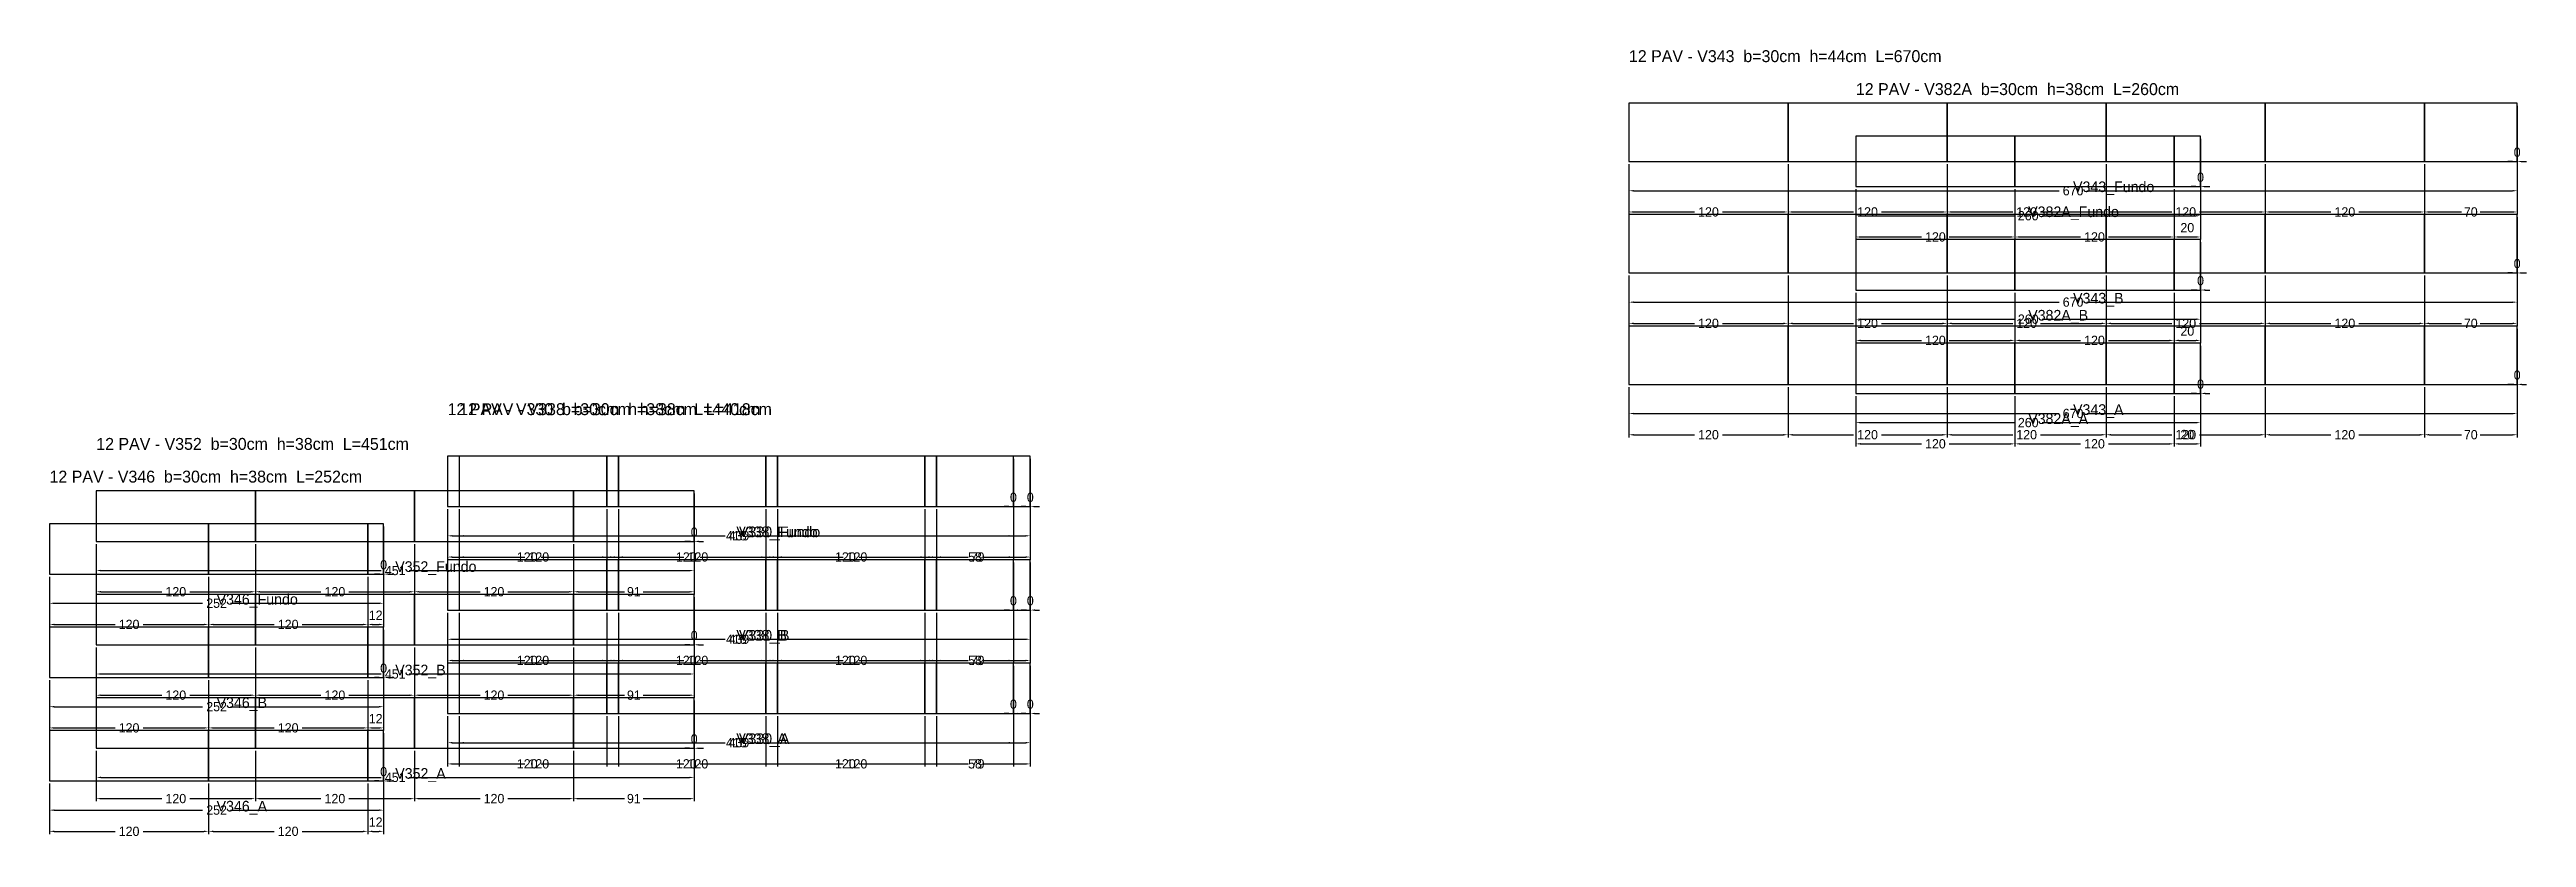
# Model space of a CAD drawing. Header units: metres. Extents: x 180 to 6304, y -9808 to 1664.
# Drawn here: x 1313 to 3182, y -8515 to -7921 of the extents above; entities that cross this region are included whole.
import ezdxf

# ---------------------------------------------------------------- set-up
doc = ezdxf.new("R2010")
doc.units = ezdxf.units.M
doc.layers.add('COTA', color=3, linetype='Continuous')
doc.dimstyles.new('COTA_VIG', dxfattribs={"dimtxt": 7, "dimasz": 3.5, "dimexe": 2, "dimexo": 2, "dimgap": 1.5, "dimtad": 1, "dimdec": 1, "dimcen": 2.5, "dimclrd": 3, "dimclre": 3, "dimclrt": 3, "dimazin": 3, "dimtfac": 1, "dimtmove": 0, "dimatfit": 3})

msp = doc.modelspace()

# ---------------------------------------------------------------- texts
at = {"layer": 'NOMENCLATURA', "char_height": 9, "attachment_point": 1}
for s, insert in [('12 PAV - V343  b=30cm  h=44cm  L=670cm', (2504.74, -7921.1)), ('12 PAV - V382A  b=30cm  h=38cm  L=260cm', (2675.91, -7945.96)), ('12 PAV - V330  b=30cm  h=38cm  L=440cm', (1613.7, -8187.31)), ('12 PAV - V338  b=30cm  h=38cm  L=418cm', (1622.45, -8187.31)), ('12 PAV - V352  b=30cm  h=38cm  L=451cm', (1348.66, -8213.5)), ('12 PAV - V346  b=30cm  h=38cm  L=252cm', (1313.41, -8238.17))]:
    msp.add_mtext(s, dxfattribs=dict(at, insert=insert))
at = {"layer": 'Texto Secao', "char_height": 8, "attachment_point": 1}
for s, insert in [('V343_Fundo', (2839.74, -8020.1)), ('V382A_Fundo', (2805.91, -8038.96)), ('V343_B', (2839.74, -8104.1)), ('V382A_B', (2805.91, -8116.96)), ('V382A_A', (2805.91, -8194.96)), ('V343_A', (2839.74, -8188.1)), ('V338_Fundo', (1831.45, -8280.31)), ('V330_Fundo', (1833.45, -8280.31)), ('V352_Fundo', (1574.16, -8306.5)), ('V346_Fundo', (1439.41, -8331.17)), ('V338_B', (1831.45, -8358.31)), ('V330_B', (1833.45, -8358.31)), ('V352_B', (1574.16, -8384.5)), ('V346_B', (1439.41, -8409.17)), ('V338_A', (1831.45, -8436.31)), ('V330_A', (1833.45, -8436.31)), ('V352_A', (1574.16, -8462.5)), ('V346_A', (1439.41, -8487.17))]:
    msp.add_mtext(s, dxfattribs=dict(at, insert=insert))

# ---------------------------------------------------------------- blocks, each defined once
blk = doc.blocks.new('_CLOSEDFILLED')
at = {"color": 0, "linetype": 'BYBLOCK'}
blk.add_solid([(-1, 0.16), (0, 0), (-1, -0.16)], dxfattribs=at)
blk = doc.blocks.new('*D406')
at = {"color": 3}
for p, q in [((1613.7, -8423.31), (1613.7, -8445.31)), ((2053.2, -8423.31), (2053.2, -8445.31)), ((1617.2, -8443.31), (1822.95, -8443.31)), ((1843.95, -8443.31), (2049.7, -8443.31))]:
    blk.add_line(p, q, dxfattribs=at)
at = {"layer": 'Defpoints'}
for p in [(1613.7, -8421.31), (2053.2, -8421.31), (1613.7, -8443.31)]:
    blk.add_point(p, dxfattribs=at)
at = {"layer": 'COTA', "color": 3, "xscale": 3.5, "yscale": 3.5, "rotation": 180}
blk.add_blockref('_CLOSEDFILLED', (1613.7, -8443.31), dxfattribs=at)
at = {"layer": 'COTA', "color": 3, "xscale": 3.5, "yscale": 3.5}
blk.add_blockref('_CLOSEDFILLED', (2053.2, -8443.31), dxfattribs=at)
at = {"layer": 'COTA', "color": 3, "insert": (1833.45, -8443.31), "char_height": 7, "attachment_point": 5}
blk.add_mtext('439', dxfattribs=at)
blk = doc.blocks.new('*D407')
at = {"color": 3}
for p, q in [((1613.7, -8423.31), (1613.7, -8461.31)), ((1733.7, -8423.31), (1733.7, -8461.31)), ((1617.2, -8459.31), (1663.2, -8459.31)), ((1684.2, -8459.31), (1730.2, -8459.31))]:
    blk.add_line(p, q, dxfattribs=at)
at = {"layer": 'Defpoints'}
for p in [(1613.7, -8421.31), (1733.7, -8421.31), (1613.7, -8459.31)]:
    blk.add_point(p, dxfattribs=at)
at = {"layer": 'COTA', "color": 3, "xscale": 3.5, "yscale": 3.5, "rotation": 180}
blk.add_blockref('_CLOSEDFILLED', (1613.7, -8459.31), dxfattribs=at)
at = {"layer": 'COTA', "color": 3, "xscale": 3.5, "yscale": 3.5}
blk.add_blockref('_CLOSEDFILLED', (1733.7, -8459.31), dxfattribs=at)
at = {"layer": 'COTA', "color": 3, "insert": (1673.7, -8459.31), "char_height": 7, "attachment_point": 5}
blk.add_mtext('120', dxfattribs=at)
blk = doc.blocks.new('*D408')
at = {"color": 3}
for p, q in [((1733.7, -8423.31), (1733.7, -8461.31)), ((1853.7, -8423.31), (1853.7, -8461.31)), ((1737.2, -8459.31), (1783.2, -8459.31)), ((1804.2, -8459.31), (1850.2, -8459.31))]:
    blk.add_line(p, q, dxfattribs=at)
at = {"layer": 'Defpoints'}
for p in [(1733.7, -8421.31), (1853.7, -8421.31), (1733.7, -8459.31)]:
    blk.add_point(p, dxfattribs=at)
at = {"layer": 'COTA', "color": 3, "xscale": 3.5, "yscale": 3.5, "rotation": 180}
blk.add_blockref('_CLOSEDFILLED', (1733.7, -8459.31), dxfattribs=at)
at = {"layer": 'COTA', "color": 3, "xscale": 3.5, "yscale": 3.5}
blk.add_blockref('_CLOSEDFILLED', (1853.7, -8459.31), dxfattribs=at)
at = {"layer": 'COTA', "color": 3, "insert": (1793.7, -8459.31), "char_height": 7, "attachment_point": 5}
blk.add_mtext('120', dxfattribs=at)
blk = doc.blocks.new('*D409')
at = {"color": 3}
for p, q in [((1853.7, -8423.31), (1853.7, -8461.31)), ((1973.7, -8423.31), (1973.7, -8461.31)), ((1857.2, -8459.31), (1903.2, -8459.31)), ((1924.2, -8459.31), (1970.2, -8459.31))]:
    blk.add_line(p, q, dxfattribs=at)
at = {"layer": 'Defpoints'}
for p in [(1853.7, -8421.31), (1973.7, -8421.31), (1853.7, -8459.31)]:
    blk.add_point(p, dxfattribs=at)
at = {"layer": 'COTA', "color": 3, "xscale": 3.5, "yscale": 3.5, "rotation": 180}
blk.add_blockref('_CLOSEDFILLED', (1853.7, -8459.31), dxfattribs=at)
at = {"layer": 'COTA', "color": 3, "xscale": 3.5, "yscale": 3.5}
blk.add_blockref('_CLOSEDFILLED', (1973.7, -8459.31), dxfattribs=at)
at = {"layer": 'COTA', "color": 3, "insert": (1913.7, -8459.31), "char_height": 7, "attachment_point": 5}
blk.add_mtext('120', dxfattribs=at)
blk = doc.blocks.new('*D410')
at = {"color": 3}
for p, q in [((1973.7, -8423.31), (1973.7, -8461.31)), ((2053.2, -8423.31), (2053.2, -8461.31)), ((1977.2, -8459.31), (2006.45, -8459.31)), ((2020.45, -8459.31), (2049.7, -8459.31))]:
    blk.add_line(p, q, dxfattribs=at)
at = {"layer": 'Defpoints'}
for p in [(1973.7, -8421.31), (2053.2, -8421.31), (1973.7, -8459.31)]:
    blk.add_point(p, dxfattribs=at)
at = {"layer": 'COTA', "color": 3, "xscale": 3.5, "yscale": 3.5, "rotation": 180}
blk.add_blockref('_CLOSEDFILLED', (1973.7, -8459.31), dxfattribs=at)
at = {"layer": 'COTA', "color": 3, "xscale": 3.5, "yscale": 3.5}
blk.add_blockref('_CLOSEDFILLED', (2053.2, -8459.31), dxfattribs=at)
at = {"layer": 'COTA', "color": 3, "insert": (2013.45, -8459.31), "char_height": 7, "attachment_point": 5}
blk.add_mtext('79', dxfattribs=at)
blk = doc.blocks.new('*D412')
at = {"color": 3}
for p, q in [((1613.7, -8345.31), (1613.7, -8367.31)), ((2053.2, -8345.31), (2053.2, -8367.31)), ((1617.2, -8365.31), (1822.95, -8365.31)), ((1843.95, -8365.31), (2049.7, -8365.31))]:
    blk.add_line(p, q, dxfattribs=at)
at = {"layer": 'Defpoints'}
for p in [(1613.7, -8343.31), (2053.2, -8343.31), (1613.7, -8365.31)]:
    blk.add_point(p, dxfattribs=at)
at = {"layer": 'COTA', "color": 3, "xscale": 3.5, "yscale": 3.5, "rotation": 180}
blk.add_blockref('_CLOSEDFILLED', (1613.7, -8365.31), dxfattribs=at)
at = {"layer": 'COTA', "color": 3, "xscale": 3.5, "yscale": 3.5}
blk.add_blockref('_CLOSEDFILLED', (2053.2, -8365.31), dxfattribs=at)
at = {"layer": 'COTA', "color": 3, "insert": (1833.45, -8365.31), "char_height": 7, "attachment_point": 5}
blk.add_mtext('439', dxfattribs=at)
blk = doc.blocks.new('*D413')
at = {"color": 3}
for p, q in [((1613.7, -8345.31), (1613.7, -8383.31)), ((1733.7, -8345.31), (1733.7, -8383.31)), ((1617.2, -8381.31), (1663.2, -8381.31)), ((1684.2, -8381.31), (1730.2, -8381.31))]:
    blk.add_line(p, q, dxfattribs=at)
at = {"layer": 'Defpoints'}
for p in [(1613.7, -8343.31), (1733.7, -8343.31), (1613.7, -8381.31)]:
    blk.add_point(p, dxfattribs=at)
at = {"layer": 'COTA', "color": 3, "xscale": 3.5, "yscale": 3.5, "rotation": 180}
blk.add_blockref('_CLOSEDFILLED', (1613.7, -8381.31), dxfattribs=at)
at = {"layer": 'COTA', "color": 3, "xscale": 3.5, "yscale": 3.5}
blk.add_blockref('_CLOSEDFILLED', (1733.7, -8381.31), dxfattribs=at)
at = {"layer": 'COTA', "color": 3, "insert": (1673.7, -8381.31), "char_height": 7, "attachment_point": 5}
blk.add_mtext('120', dxfattribs=at)
blk = doc.blocks.new('*D414')
at = {"color": 3}
for p, q in [((1733.7, -8345.31), (1733.7, -8383.31)), ((1853.7, -8345.31), (1853.7, -8383.31)), ((1737.2, -8381.31), (1783.2, -8381.31)), ((1804.2, -8381.31), (1850.2, -8381.31))]:
    blk.add_line(p, q, dxfattribs=at)
at = {"layer": 'Defpoints'}
for p in [(1733.7, -8343.31), (1853.7, -8343.31), (1733.7, -8381.31)]:
    blk.add_point(p, dxfattribs=at)
at = {"layer": 'COTA', "color": 3, "xscale": 3.5, "yscale": 3.5, "rotation": 180}
blk.add_blockref('_CLOSEDFILLED', (1733.7, -8381.31), dxfattribs=at)
at = {"layer": 'COTA', "color": 3, "xscale": 3.5, "yscale": 3.5}
blk.add_blockref('_CLOSEDFILLED', (1853.7, -8381.31), dxfattribs=at)
at = {"layer": 'COTA', "color": 3, "insert": (1793.7, -8381.31), "char_height": 7, "attachment_point": 5}
blk.add_mtext('120', dxfattribs=at)
blk = doc.blocks.new('*D415')
at = {"color": 3}
for p, q in [((1853.7, -8345.31), (1853.7, -8383.31)), ((1973.7, -8345.31), (1973.7, -8383.31)), ((1857.2, -8381.31), (1903.2, -8381.31)), ((1924.2, -8381.31), (1970.2, -8381.31))]:
    blk.add_line(p, q, dxfattribs=at)
at = {"layer": 'Defpoints'}
for p in [(1853.7, -8343.31), (1973.7, -8343.31), (1853.7, -8381.31)]:
    blk.add_point(p, dxfattribs=at)
at = {"layer": 'COTA', "color": 3, "xscale": 3.5, "yscale": 3.5, "rotation": 180}
blk.add_blockref('_CLOSEDFILLED', (1853.7, -8381.31), dxfattribs=at)
at = {"layer": 'COTA', "color": 3, "xscale": 3.5, "yscale": 3.5}
blk.add_blockref('_CLOSEDFILLED', (1973.7, -8381.31), dxfattribs=at)
at = {"layer": 'COTA', "color": 3, "insert": (1913.7, -8381.31), "char_height": 7, "attachment_point": 5}
blk.add_mtext('120', dxfattribs=at)
blk = doc.blocks.new('*D416')
at = {"color": 3}
for p, q in [((1973.7, -8345.31), (1973.7, -8383.31)), ((2053.2, -8345.31), (2053.2, -8383.31)), ((1977.2, -8381.31), (2006.45, -8381.31)), ((2020.45, -8381.31), (2049.7, -8381.31))]:
    blk.add_line(p, q, dxfattribs=at)
at = {"layer": 'Defpoints'}
for p in [(1973.7, -8343.31), (2053.2, -8343.31), (1973.7, -8381.31)]:
    blk.add_point(p, dxfattribs=at)
at = {"layer": 'COTA', "color": 3, "xscale": 3.5, "yscale": 3.5, "rotation": 180}
blk.add_blockref('_CLOSEDFILLED', (1973.7, -8381.31), dxfattribs=at)
at = {"layer": 'COTA', "color": 3, "xscale": 3.5, "yscale": 3.5}
blk.add_blockref('_CLOSEDFILLED', (2053.2, -8381.31), dxfattribs=at)
at = {"layer": 'COTA', "color": 3, "insert": (2013.45, -8381.31), "char_height": 7, "attachment_point": 5}
blk.add_mtext('79', dxfattribs=at)
blk = doc.blocks.new('*D418')
at = {"color": 3}
for p, q in [((1613.7, -8267.31), (1613.7, -8289.31)), ((2053.2, -8267.31), (2053.2, -8289.31)), ((1617.2, -8287.31), (1822.95, -8287.31)), ((1843.95, -8287.31), (2049.7, -8287.31))]:
    blk.add_line(p, q, dxfattribs=at)
at = {"layer": 'Defpoints'}
for p in [(1613.7, -8265.31), (2053.2, -8265.31), (1613.7, -8287.31)]:
    blk.add_point(p, dxfattribs=at)
at = {"layer": 'COTA', "color": 3, "xscale": 3.5, "yscale": 3.5, "rotation": 180}
blk.add_blockref('_CLOSEDFILLED', (1613.7, -8287.31), dxfattribs=at)
at = {"layer": 'COTA', "color": 3, "xscale": 3.5, "yscale": 3.5}
blk.add_blockref('_CLOSEDFILLED', (2053.2, -8287.31), dxfattribs=at)
at = {"layer": 'COTA', "color": 3, "insert": (1833.45, -8287.31), "char_height": 7, "attachment_point": 5}
blk.add_mtext('439', dxfattribs=at)
blk = doc.blocks.new('*D419')
at = {"color": 3}
for p, q in [((1613.7, -8267.31), (1613.7, -8305.31)), ((1733.7, -8267.31), (1733.7, -8305.31)), ((1617.2, -8303.31), (1663.2, -8303.31)), ((1684.2, -8303.31), (1730.2, -8303.31))]:
    blk.add_line(p, q, dxfattribs=at)
at = {"layer": 'Defpoints'}
for p in [(1613.7, -8265.31), (1733.7, -8265.31), (1613.7, -8303.31)]:
    blk.add_point(p, dxfattribs=at)
at = {"layer": 'COTA', "color": 3, "xscale": 3.5, "yscale": 3.5, "rotation": 180}
blk.add_blockref('_CLOSEDFILLED', (1613.7, -8303.31), dxfattribs=at)
at = {"layer": 'COTA', "color": 3, "xscale": 3.5, "yscale": 3.5}
blk.add_blockref('_CLOSEDFILLED', (1733.7, -8303.31), dxfattribs=at)
at = {"layer": 'COTA', "color": 3, "insert": (1673.7, -8303.31), "char_height": 7, "attachment_point": 5}
blk.add_mtext('120', dxfattribs=at)
blk = doc.blocks.new('*D420')
at = {"color": 3}
for p, q in [((1733.7, -8267.31), (1733.7, -8305.31)), ((1853.7, -8267.31), (1853.7, -8305.31)), ((1737.2, -8303.31), (1783.2, -8303.31)), ((1804.2, -8303.31), (1850.2, -8303.31))]:
    blk.add_line(p, q, dxfattribs=at)
at = {"layer": 'Defpoints'}
for p in [(1733.7, -8265.31), (1853.7, -8265.31), (1733.7, -8303.31)]:
    blk.add_point(p, dxfattribs=at)
at = {"layer": 'COTA', "color": 3, "xscale": 3.5, "yscale": 3.5, "rotation": 180}
blk.add_blockref('_CLOSEDFILLED', (1733.7, -8303.31), dxfattribs=at)
at = {"layer": 'COTA', "color": 3, "xscale": 3.5, "yscale": 3.5}
blk.add_blockref('_CLOSEDFILLED', (1853.7, -8303.31), dxfattribs=at)
at = {"layer": 'COTA', "color": 3, "insert": (1793.7, -8303.31), "char_height": 7, "attachment_point": 5}
blk.add_mtext('120', dxfattribs=at)
blk = doc.blocks.new('*D421')
at = {"color": 3}
for p, q in [((1853.7, -8267.31), (1853.7, -8305.31)), ((1973.7, -8267.31), (1973.7, -8305.31)), ((1857.2, -8303.31), (1903.2, -8303.31)), ((1924.2, -8303.31), (1970.2, -8303.31))]:
    blk.add_line(p, q, dxfattribs=at)
at = {"layer": 'Defpoints'}
for p in [(1853.7, -8265.31), (1973.7, -8265.31), (1853.7, -8303.31)]:
    blk.add_point(p, dxfattribs=at)
at = {"layer": 'COTA', "color": 3, "xscale": 3.5, "yscale": 3.5, "rotation": 180}
blk.add_blockref('_CLOSEDFILLED', (1853.7, -8303.31), dxfattribs=at)
at = {"layer": 'COTA', "color": 3, "xscale": 3.5, "yscale": 3.5}
blk.add_blockref('_CLOSEDFILLED', (1973.7, -8303.31), dxfattribs=at)
at = {"layer": 'COTA', "color": 3, "insert": (1913.7, -8303.31), "char_height": 7, "attachment_point": 5}
blk.add_mtext('120', dxfattribs=at)
blk = doc.blocks.new('*D422')
at = {"color": 3}
for p, q in [((1973.7, -8267.31), (1973.7, -8305.31)), ((2053.2, -8267.31), (2053.2, -8305.31)), ((1977.2, -8303.31), (2006.45, -8303.31)), ((2020.45, -8303.31), (2049.7, -8303.31))]:
    blk.add_line(p, q, dxfattribs=at)
at = {"layer": 'Defpoints'}
for p in [(1973.7, -8265.31), (2053.2, -8265.31), (1973.7, -8303.31)]:
    blk.add_point(p, dxfattribs=at)
at = {"layer": 'COTA', "color": 3, "xscale": 3.5, "yscale": 3.5, "rotation": 180}
blk.add_blockref('_CLOSEDFILLED', (1973.7, -8303.31), dxfattribs=at)
at = {"layer": 'COTA', "color": 3, "xscale": 3.5, "yscale": 3.5}
blk.add_blockref('_CLOSEDFILLED', (2053.2, -8303.31), dxfattribs=at)
at = {"layer": 'COTA', "color": 3, "insert": (2013.45, -8303.31), "char_height": 7, "attachment_point": 5}
blk.add_mtext('79', dxfattribs=at)
blk = doc.blocks.new('*D634')
at = {"color": 3}
for p, q in [((1622.45, -8423.31), (1622.45, -8445.31)), ((2040.45, -8423.31), (2040.45, -8445.31)), ((1625.95, -8443.31), (1820.95, -8443.31)), ((1841.95, -8443.31), (2036.95, -8443.31))]:
    blk.add_line(p, q, dxfattribs=at)
at = {"layer": 'Defpoints'}
for p in [(1622.45, -8421.31), (2040.45, -8421.31), (1622.45, -8443.31)]:
    blk.add_point(p, dxfattribs=at)
at = {"layer": 'COTA', "color": 3, "xscale": 3.5, "yscale": 3.5, "rotation": 180}
blk.add_blockref('_CLOSEDFILLED', (1622.45, -8443.31), dxfattribs=at)
at = {"layer": 'COTA', "color": 3, "xscale": 3.5, "yscale": 3.5}
blk.add_blockref('_CLOSEDFILLED', (2040.45, -8443.31), dxfattribs=at)
at = {"layer": 'COTA', "color": 3, "insert": (1831.45, -8443.31), "char_height": 7, "attachment_point": 5}
blk.add_mtext('418', dxfattribs=at)
blk = doc.blocks.new('*D635')
at = {"color": 3}
for p, q in [((1622.45, -8423.31), (1622.45, -8461.31)), ((1742.45, -8423.31), (1742.45, -8461.31)), ((1625.95, -8459.31), (1671.95, -8459.31)), ((1692.95, -8459.31), (1738.95, -8459.31))]:
    blk.add_line(p, q, dxfattribs=at)
at = {"layer": 'Defpoints'}
for p in [(1622.45, -8421.31), (1742.45, -8421.31), (1622.45, -8459.31)]:
    blk.add_point(p, dxfattribs=at)
at = {"layer": 'COTA', "color": 3, "xscale": 3.5, "yscale": 3.5, "rotation": 180}
blk.add_blockref('_CLOSEDFILLED', (1622.45, -8459.31), dxfattribs=at)
at = {"layer": 'COTA', "color": 3, "xscale": 3.5, "yscale": 3.5}
blk.add_blockref('_CLOSEDFILLED', (1742.45, -8459.31), dxfattribs=at)
at = {"layer": 'COTA', "color": 3, "insert": (1682.45, -8459.31), "char_height": 7, "attachment_point": 5}
blk.add_mtext('120', dxfattribs=at)
blk = doc.blocks.new('*D636')
at = {"color": 3}
for p, q in [((1742.45, -8423.31), (1742.45, -8461.31)), ((1862.45, -8423.31), (1862.45, -8461.31)), ((1745.95, -8459.31), (1791.95, -8459.31)), ((1812.95, -8459.31), (1858.95, -8459.31))]:
    blk.add_line(p, q, dxfattribs=at)
at = {"layer": 'Defpoints'}
for p in [(1742.45, -8421.31), (1862.45, -8421.31), (1742.45, -8459.31)]:
    blk.add_point(p, dxfattribs=at)
at = {"layer": 'COTA', "color": 3, "xscale": 3.5, "yscale": 3.5, "rotation": 180}
blk.add_blockref('_CLOSEDFILLED', (1742.45, -8459.31), dxfattribs=at)
at = {"layer": 'COTA', "color": 3, "xscale": 3.5, "yscale": 3.5}
blk.add_blockref('_CLOSEDFILLED', (1862.45, -8459.31), dxfattribs=at)
at = {"layer": 'COTA', "color": 3, "insert": (1802.45, -8459.31), "char_height": 7, "attachment_point": 5}
blk.add_mtext('120', dxfattribs=at)
blk = doc.blocks.new('*D637')
at = {"color": 3}
for p, q in [((1862.45, -8423.31), (1862.45, -8461.31)), ((1982.45, -8423.31), (1982.45, -8461.31)), ((1865.95, -8459.31), (1911.95, -8459.31)), ((1932.95, -8459.31), (1978.95, -8459.31))]:
    blk.add_line(p, q, dxfattribs=at)
at = {"layer": 'Defpoints'}
for p in [(1862.45, -8421.31), (1982.45, -8421.31), (1862.45, -8459.31)]:
    blk.add_point(p, dxfattribs=at)
at = {"layer": 'COTA', "color": 3, "xscale": 3.5, "yscale": 3.5, "rotation": 180}
blk.add_blockref('_CLOSEDFILLED', (1862.45, -8459.31), dxfattribs=at)
at = {"layer": 'COTA', "color": 3, "xscale": 3.5, "yscale": 3.5}
blk.add_blockref('_CLOSEDFILLED', (1982.45, -8459.31), dxfattribs=at)
at = {"layer": 'COTA', "color": 3, "insert": (1922.45, -8459.31), "char_height": 7, "attachment_point": 5}
blk.add_mtext('120', dxfattribs=at)
blk = doc.blocks.new('*D638')
at = {"color": 3}
for p, q in [((1982.45, -8423.31), (1982.45, -8461.31)), ((2040.45, -8423.31), (2040.45, -8461.31)), ((1985.95, -8459.31), (2004.45, -8459.31)), ((2018.45, -8459.31), (2036.95, -8459.31))]:
    blk.add_line(p, q, dxfattribs=at)
at = {"layer": 'Defpoints'}
for p in [(1982.45, -8421.31), (2040.45, -8421.31), (1982.45, -8459.31)]:
    blk.add_point(p, dxfattribs=at)
at = {"layer": 'COTA', "color": 3, "xscale": 3.5, "yscale": 3.5, "rotation": 180}
blk.add_blockref('_CLOSEDFILLED', (1982.45, -8459.31), dxfattribs=at)
at = {"layer": 'COTA', "color": 3, "xscale": 3.5, "yscale": 3.5}
blk.add_blockref('_CLOSEDFILLED', (2040.45, -8459.31), dxfattribs=at)
at = {"layer": 'COTA', "color": 3, "insert": (2011.45, -8459.31), "char_height": 7, "attachment_point": 5}
blk.add_mtext('58', dxfattribs=at)
blk = doc.blocks.new('*D640')
at = {"color": 3}
for p, q in [((1622.45, -8345.31), (1622.45, -8367.31)), ((2040.45, -8345.31), (2040.45, -8367.31)), ((1625.95, -8365.31), (1820.95, -8365.31)), ((1841.95, -8365.31), (2036.95, -8365.31))]:
    blk.add_line(p, q, dxfattribs=at)
at = {"layer": 'Defpoints'}
for p in [(1622.45, -8343.31), (2040.45, -8343.31), (1622.45, -8365.31)]:
    blk.add_point(p, dxfattribs=at)
at = {"layer": 'COTA', "color": 3, "xscale": 3.5, "yscale": 3.5, "rotation": 180}
blk.add_blockref('_CLOSEDFILLED', (1622.45, -8365.31), dxfattribs=at)
at = {"layer": 'COTA', "color": 3, "xscale": 3.5, "yscale": 3.5}
blk.add_blockref('_CLOSEDFILLED', (2040.45, -8365.31), dxfattribs=at)
at = {"layer": 'COTA', "color": 3, "insert": (1831.45, -8365.31), "char_height": 7, "attachment_point": 5}
blk.add_mtext('418', dxfattribs=at)
blk = doc.blocks.new('*D641')
at = {"color": 3}
for p, q in [((1622.45, -8345.31), (1622.45, -8383.31)), ((1742.45, -8345.31), (1742.45, -8383.31)), ((1625.95, -8381.31), (1671.95, -8381.31)), ((1692.95, -8381.31), (1738.95, -8381.31))]:
    blk.add_line(p, q, dxfattribs=at)
at = {"layer": 'Defpoints'}
for p in [(1622.45, -8343.31), (1742.45, -8343.31), (1622.45, -8381.31)]:
    blk.add_point(p, dxfattribs=at)
at = {"layer": 'COTA', "color": 3, "xscale": 3.5, "yscale": 3.5, "rotation": 180}
blk.add_blockref('_CLOSEDFILLED', (1622.45, -8381.31), dxfattribs=at)
at = {"layer": 'COTA', "color": 3, "xscale": 3.5, "yscale": 3.5}
blk.add_blockref('_CLOSEDFILLED', (1742.45, -8381.31), dxfattribs=at)
at = {"layer": 'COTA', "color": 3, "insert": (1682.45, -8381.31), "char_height": 7, "attachment_point": 5}
blk.add_mtext('120', dxfattribs=at)
blk = doc.blocks.new('*D642')
at = {"color": 3}
for p, q in [((1742.45, -8345.31), (1742.45, -8383.31)), ((1862.45, -8345.31), (1862.45, -8383.31)), ((1745.95, -8381.31), (1791.95, -8381.31)), ((1812.95, -8381.31), (1858.95, -8381.31))]:
    blk.add_line(p, q, dxfattribs=at)
at = {"layer": 'Defpoints'}
for p in [(1742.45, -8343.31), (1862.45, -8343.31), (1742.45, -8381.31)]:
    blk.add_point(p, dxfattribs=at)
at = {"layer": 'COTA', "color": 3, "xscale": 3.5, "yscale": 3.5, "rotation": 180}
blk.add_blockref('_CLOSEDFILLED', (1742.45, -8381.31), dxfattribs=at)
at = {"layer": 'COTA', "color": 3, "xscale": 3.5, "yscale": 3.5}
blk.add_blockref('_CLOSEDFILLED', (1862.45, -8381.31), dxfattribs=at)
at = {"layer": 'COTA', "color": 3, "insert": (1802.45, -8381.31), "char_height": 7, "attachment_point": 5}
blk.add_mtext('120', dxfattribs=at)
blk = doc.blocks.new('*D643')
at = {"color": 3}
for p, q in [((1862.45, -8345.31), (1862.45, -8383.31)), ((1982.45, -8345.31), (1982.45, -8383.31)), ((1865.95, -8381.31), (1911.95, -8381.31)), ((1932.95, -8381.31), (1978.95, -8381.31))]:
    blk.add_line(p, q, dxfattribs=at)
at = {"layer": 'Defpoints'}
for p in [(1862.45, -8343.31), (1982.45, -8343.31), (1862.45, -8381.31)]:
    blk.add_point(p, dxfattribs=at)
at = {"layer": 'COTA', "color": 3, "xscale": 3.5, "yscale": 3.5, "rotation": 180}
blk.add_blockref('_CLOSEDFILLED', (1862.45, -8381.31), dxfattribs=at)
at = {"layer": 'COTA', "color": 3, "xscale": 3.5, "yscale": 3.5}
blk.add_blockref('_CLOSEDFILLED', (1982.45, -8381.31), dxfattribs=at)
at = {"layer": 'COTA', "color": 3, "insert": (1922.45, -8381.31), "char_height": 7, "attachment_point": 5}
blk.add_mtext('120', dxfattribs=at)
blk = doc.blocks.new('*D644')
at = {"color": 3}
for p, q in [((1982.45, -8345.31), (1982.45, -8383.31)), ((2040.45, -8345.31), (2040.45, -8383.31)), ((1985.95, -8381.31), (2004.45, -8381.31)), ((2018.45, -8381.31), (2036.95, -8381.31))]:
    blk.add_line(p, q, dxfattribs=at)
at = {"layer": 'Defpoints'}
for p in [(1982.45, -8343.31), (2040.45, -8343.31), (1982.45, -8381.31)]:
    blk.add_point(p, dxfattribs=at)
at = {"layer": 'COTA', "color": 3, "xscale": 3.5, "yscale": 3.5, "rotation": 180}
blk.add_blockref('_CLOSEDFILLED', (1982.45, -8381.31), dxfattribs=at)
at = {"layer": 'COTA', "color": 3, "xscale": 3.5, "yscale": 3.5}
blk.add_blockref('_CLOSEDFILLED', (2040.45, -8381.31), dxfattribs=at)
at = {"layer": 'COTA', "color": 3, "insert": (2011.45, -8381.31), "char_height": 7, "attachment_point": 5}
blk.add_mtext('58', dxfattribs=at)
blk = doc.blocks.new('*D646')
at = {"color": 3}
for p, q in [((1622.45, -8267.31), (1622.45, -8289.31)), ((2040.45, -8267.31), (2040.45, -8289.31)), ((1625.95, -8287.31), (1820.95, -8287.31)), ((1841.95, -8287.31), (2036.95, -8287.31))]:
    blk.add_line(p, q, dxfattribs=at)
at = {"layer": 'Defpoints'}
for p in [(1622.45, -8265.31), (2040.45, -8265.31), (1622.45, -8287.31)]:
    blk.add_point(p, dxfattribs=at)
at = {"layer": 'COTA', "color": 3, "xscale": 3.5, "yscale": 3.5, "rotation": 180}
blk.add_blockref('_CLOSEDFILLED', (1622.45, -8287.31), dxfattribs=at)
at = {"layer": 'COTA', "color": 3, "xscale": 3.5, "yscale": 3.5}
blk.add_blockref('_CLOSEDFILLED', (2040.45, -8287.31), dxfattribs=at)
at = {"layer": 'COTA', "color": 3, "insert": (1831.45, -8287.31), "char_height": 7, "attachment_point": 5}
blk.add_mtext('418', dxfattribs=at)
blk = doc.blocks.new('*D647')
at = {"color": 3}
for p, q in [((1622.45, -8267.31), (1622.45, -8305.31)), ((1742.45, -8267.31), (1742.45, -8305.31)), ((1625.95, -8303.31), (1671.95, -8303.31)), ((1692.95, -8303.31), (1738.95, -8303.31))]:
    blk.add_line(p, q, dxfattribs=at)
at = {"layer": 'Defpoints'}
for p in [(1622.45, -8265.31), (1742.45, -8265.31), (1622.45, -8303.31)]:
    blk.add_point(p, dxfattribs=at)
at = {"layer": 'COTA', "color": 3, "xscale": 3.5, "yscale": 3.5, "rotation": 180}
blk.add_blockref('_CLOSEDFILLED', (1622.45, -8303.31), dxfattribs=at)
at = {"layer": 'COTA', "color": 3, "xscale": 3.5, "yscale": 3.5}
blk.add_blockref('_CLOSEDFILLED', (1742.45, -8303.31), dxfattribs=at)
at = {"layer": 'COTA', "color": 3, "insert": (1682.45, -8303.31), "char_height": 7, "attachment_point": 5}
blk.add_mtext('120', dxfattribs=at)
blk = doc.blocks.new('*D648')
at = {"color": 3}
for p, q in [((1742.45, -8267.31), (1742.45, -8305.31)), ((1862.45, -8267.31), (1862.45, -8305.31)), ((1745.95, -8303.31), (1791.95, -8303.31)), ((1812.95, -8303.31), (1858.95, -8303.31))]:
    blk.add_line(p, q, dxfattribs=at)
at = {"layer": 'Defpoints'}
for p in [(1742.45, -8265.31), (1862.45, -8265.31), (1742.45, -8303.31)]:
    blk.add_point(p, dxfattribs=at)
at = {"layer": 'COTA', "color": 3, "xscale": 3.5, "yscale": 3.5, "rotation": 180}
blk.add_blockref('_CLOSEDFILLED', (1742.45, -8303.31), dxfattribs=at)
at = {"layer": 'COTA', "color": 3, "xscale": 3.5, "yscale": 3.5}
blk.add_blockref('_CLOSEDFILLED', (1862.45, -8303.31), dxfattribs=at)
at = {"layer": 'COTA', "color": 3, "insert": (1802.45, -8303.31), "char_height": 7, "attachment_point": 5}
blk.add_mtext('120', dxfattribs=at)
blk = doc.blocks.new('*D649')
at = {"color": 3}
for p, q in [((1862.45, -8267.31), (1862.45, -8305.31)), ((1982.45, -8267.31), (1982.45, -8305.31)), ((1865.95, -8303.31), (1911.95, -8303.31)), ((1932.95, -8303.31), (1978.95, -8303.31))]:
    blk.add_line(p, q, dxfattribs=at)
at = {"layer": 'Defpoints'}
for p in [(1862.45, -8265.31), (1982.45, -8265.31), (1862.45, -8303.31)]:
    blk.add_point(p, dxfattribs=at)
at = {"layer": 'COTA', "color": 3, "xscale": 3.5, "yscale": 3.5, "rotation": 180}
blk.add_blockref('_CLOSEDFILLED', (1862.45, -8303.31), dxfattribs=at)
at = {"layer": 'COTA', "color": 3, "xscale": 3.5, "yscale": 3.5}
blk.add_blockref('_CLOSEDFILLED', (1982.45, -8303.31), dxfattribs=at)
at = {"layer": 'COTA', "color": 3, "insert": (1922.45, -8303.31), "char_height": 7, "attachment_point": 5}
blk.add_mtext('120', dxfattribs=at)
blk = doc.blocks.new('*D650')
at = {"color": 3}
for p, q in [((1982.45, -8267.31), (1982.45, -8305.31)), ((2040.45, -8267.31), (2040.45, -8305.31)), ((1985.95, -8303.31), (2004.45, -8303.31)), ((2018.45, -8303.31), (2036.95, -8303.31))]:
    blk.add_line(p, q, dxfattribs=at)
at = {"layer": 'Defpoints'}
for p in [(1982.45, -8265.31), (2040.45, -8265.31), (1982.45, -8303.31)]:
    blk.add_point(p, dxfattribs=at)
at = {"layer": 'COTA', "color": 3, "xscale": 3.5, "yscale": 3.5, "rotation": 180}
blk.add_blockref('_CLOSEDFILLED', (1982.45, -8303.31), dxfattribs=at)
at = {"layer": 'COTA', "color": 3, "xscale": 3.5, "yscale": 3.5}
blk.add_blockref('_CLOSEDFILLED', (2040.45, -8303.31), dxfattribs=at)
at = {"layer": 'COTA', "color": 3, "insert": (2011.45, -8303.31), "char_height": 7, "attachment_point": 5}
blk.add_mtext('58', dxfattribs=at)
blk = doc.blocks.new('*D838')
at = {"color": 3}
for p, q in [((2504.74, -8175.1), (2504.74, -8197.1)), ((3174.74, -8175.1), (3174.74, -8197.1)), ((2508.24, -8195.1), (2829.24, -8195.1)), ((2850.24, -8195.1), (3171.24, -8195.1))]:
    blk.add_line(p, q, dxfattribs=at)
at = {"layer": 'Defpoints'}
for p in [(2504.74, -8173.1), (3174.74, -8173.1), (2504.74, -8195.1)]:
    blk.add_point(p, dxfattribs=at)
at = {"layer": 'COTA', "color": 3, "xscale": 3.5, "yscale": 3.5, "rotation": 180}
blk.add_blockref('_CLOSEDFILLED', (2504.74, -8195.1), dxfattribs=at)
at = {"layer": 'COTA', "color": 3, "xscale": 3.5, "yscale": 3.5}
blk.add_blockref('_CLOSEDFILLED', (3174.74, -8195.1), dxfattribs=at)
at = {"layer": 'COTA', "color": 3, "insert": (2839.74, -8195.1), "char_height": 7, "attachment_point": 5}
blk.add_mtext('670', dxfattribs=at)
blk = doc.blocks.new('*D839')
at = {"color": 3}
for p, q in [((2504.74, -8175.1), (2504.74, -8213.1)), ((2624.74, -8175.1), (2624.74, -8213.1)), ((2508.24, -8211.1), (2554.24, -8211.1)), ((2575.24, -8211.1), (2621.24, -8211.1))]:
    blk.add_line(p, q, dxfattribs=at)
at = {"layer": 'Defpoints'}
for p in [(2504.74, -8173.1), (2624.74, -8173.1), (2504.74, -8211.1)]:
    blk.add_point(p, dxfattribs=at)
at = {"layer": 'COTA', "color": 3, "xscale": 3.5, "yscale": 3.5, "rotation": 180}
blk.add_blockref('_CLOSEDFILLED', (2504.74, -8211.1), dxfattribs=at)
at = {"layer": 'COTA', "color": 3, "xscale": 3.5, "yscale": 3.5}
blk.add_blockref('_CLOSEDFILLED', (2624.74, -8211.1), dxfattribs=at)
at = {"layer": 'COTA', "color": 3, "insert": (2564.74, -8211.1), "char_height": 7, "attachment_point": 5}
blk.add_mtext('120', dxfattribs=at)
blk = doc.blocks.new('*D840')
at = {"color": 3}
for p, q in [((2624.74, -8175.1), (2624.74, -8213.1)), ((2744.74, -8175.1), (2744.74, -8213.1)), ((2628.24, -8211.1), (2674.24, -8211.1)), ((2695.24, -8211.1), (2741.24, -8211.1))]:
    blk.add_line(p, q, dxfattribs=at)
at = {"layer": 'Defpoints'}
for p in [(2624.74, -8173.1), (2744.74, -8173.1), (2624.74, -8211.1)]:
    blk.add_point(p, dxfattribs=at)
at = {"layer": 'COTA', "color": 3, "xscale": 3.5, "yscale": 3.5, "rotation": 180}
blk.add_blockref('_CLOSEDFILLED', (2624.74, -8211.1), dxfattribs=at)
at = {"layer": 'COTA', "color": 3, "xscale": 3.5, "yscale": 3.5}
blk.add_blockref('_CLOSEDFILLED', (2744.74, -8211.1), dxfattribs=at)
at = {"layer": 'COTA', "color": 3, "insert": (2684.74, -8211.1), "char_height": 7, "attachment_point": 5}
blk.add_mtext('120', dxfattribs=at)
blk = doc.blocks.new('*D841')
at = {"color": 3}
for p, q in [((2744.74, -8175.1), (2744.74, -8213.1)), ((2864.74, -8175.1), (2864.74, -8213.1)), ((2748.24, -8211.1), (2794.24, -8211.1)), ((2815.24, -8211.1), (2861.24, -8211.1))]:
    blk.add_line(p, q, dxfattribs=at)
at = {"layer": 'Defpoints'}
for p in [(2744.74, -8173.1), (2864.74, -8173.1), (2744.74, -8211.1)]:
    blk.add_point(p, dxfattribs=at)
at = {"layer": 'COTA', "color": 3, "xscale": 3.5, "yscale": 3.5, "rotation": 180}
blk.add_blockref('_CLOSEDFILLED', (2744.74, -8211.1), dxfattribs=at)
at = {"layer": 'COTA', "color": 3, "xscale": 3.5, "yscale": 3.5}
blk.add_blockref('_CLOSEDFILLED', (2864.74, -8211.1), dxfattribs=at)
at = {"layer": 'COTA', "color": 3, "insert": (2804.74, -8211.1), "char_height": 7, "attachment_point": 5}
blk.add_mtext('120', dxfattribs=at)
blk = doc.blocks.new('*D842')
at = {"color": 3}
for p, q in [((2864.74, -8175.1), (2864.74, -8213.1)), ((2984.74, -8175.1), (2984.74, -8213.1)), ((2868.24, -8211.1), (2914.24, -8211.1)), ((2935.24, -8211.1), (2981.24, -8211.1))]:
    blk.add_line(p, q, dxfattribs=at)
at = {"layer": 'Defpoints'}
for p in [(2864.74, -8173.1), (2984.74, -8173.1), (2864.74, -8211.1)]:
    blk.add_point(p, dxfattribs=at)
at = {"layer": 'COTA', "color": 3, "xscale": 3.5, "yscale": 3.5, "rotation": 180}
blk.add_blockref('_CLOSEDFILLED', (2864.74, -8211.1), dxfattribs=at)
at = {"layer": 'COTA', "color": 3, "xscale": 3.5, "yscale": 3.5}
blk.add_blockref('_CLOSEDFILLED', (2984.74, -8211.1), dxfattribs=at)
at = {"layer": 'COTA', "color": 3, "insert": (2924.74, -8211.1), "char_height": 7, "attachment_point": 5}
blk.add_mtext('120', dxfattribs=at)
blk = doc.blocks.new('*D843')
at = {"color": 3}
for p, q in [((2984.74, -8175.1), (2984.74, -8213.1)), ((3104.74, -8175.1), (3104.74, -8213.1)), ((2988.24, -8211.1), (3034.24, -8211.1)), ((3055.24, -8211.1), (3101.24, -8211.1))]:
    blk.add_line(p, q, dxfattribs=at)
at = {"layer": 'Defpoints'}
for p in [(2984.74, -8173.1), (3104.74, -8173.1), (2984.74, -8211.1)]:
    blk.add_point(p, dxfattribs=at)
at = {"layer": 'COTA', "color": 3, "xscale": 3.5, "yscale": 3.5, "rotation": 180}
blk.add_blockref('_CLOSEDFILLED', (2984.74, -8211.1), dxfattribs=at)
at = {"layer": 'COTA', "color": 3, "xscale": 3.5, "yscale": 3.5}
blk.add_blockref('_CLOSEDFILLED', (3104.74, -8211.1), dxfattribs=at)
at = {"layer": 'COTA', "color": 3, "insert": (3044.74, -8211.1), "char_height": 7, "attachment_point": 5}
blk.add_mtext('120', dxfattribs=at)
blk = doc.blocks.new('*D844')
at = {"color": 3}
for p, q in [((3104.74, -8175.1), (3104.74, -8213.1)), ((3174.74, -8175.1), (3174.74, -8213.1)), ((3108.24, -8211.1), (3132.74, -8211.1)), ((3146.74, -8211.1), (3171.24, -8211.1))]:
    blk.add_line(p, q, dxfattribs=at)
at = {"layer": 'Defpoints'}
for p in [(3104.74, -8173.1), (3174.74, -8173.1), (3104.74, -8211.1)]:
    blk.add_point(p, dxfattribs=at)
at = {"layer": 'COTA', "color": 3, "xscale": 3.5, "yscale": 3.5, "rotation": 180}
blk.add_blockref('_CLOSEDFILLED', (3104.74, -8211.1), dxfattribs=at)
at = {"layer": 'COTA', "color": 3, "xscale": 3.5, "yscale": 3.5}
blk.add_blockref('_CLOSEDFILLED', (3174.74, -8211.1), dxfattribs=at)
at = {"layer": 'COTA', "color": 3, "insert": (3139.74, -8211.1), "char_height": 7, "attachment_point": 5}
blk.add_mtext('70', dxfattribs=at)
blk = doc.blocks.new('*D846')
at = {"color": 3}
for p, q in [((2504.74, -8091.1), (2504.74, -8113.1)), ((3174.74, -8091.1), (3174.74, -8113.1)), ((2508.24, -8111.1), (2829.24, -8111.1)), ((2850.24, -8111.1), (3171.24, -8111.1))]:
    blk.add_line(p, q, dxfattribs=at)
at = {"layer": 'Defpoints'}
for p in [(2504.74, -8089.1), (3174.74, -8089.1), (2504.74, -8111.1)]:
    blk.add_point(p, dxfattribs=at)
at = {"layer": 'COTA', "color": 3, "xscale": 3.5, "yscale": 3.5, "rotation": 180}
blk.add_blockref('_CLOSEDFILLED', (2504.74, -8111.1), dxfattribs=at)
at = {"layer": 'COTA', "color": 3, "xscale": 3.5, "yscale": 3.5}
blk.add_blockref('_CLOSEDFILLED', (3174.74, -8111.1), dxfattribs=at)
at = {"layer": 'COTA', "color": 3, "insert": (2839.74, -8111.1), "char_height": 7, "attachment_point": 5}
blk.add_mtext('670', dxfattribs=at)
blk = doc.blocks.new('*D847')
at = {"color": 3}
for p, q in [((2504.74, -8091.1), (2504.74, -8129.1)), ((2624.74, -8091.1), (2624.74, -8129.1)), ((2508.24, -8127.1), (2554.24, -8127.1)), ((2575.24, -8127.1), (2621.24, -8127.1))]:
    blk.add_line(p, q, dxfattribs=at)
at = {"layer": 'Defpoints'}
for p in [(2504.74, -8089.1), (2624.74, -8089.1), (2504.74, -8127.1)]:
    blk.add_point(p, dxfattribs=at)
at = {"layer": 'COTA', "color": 3, "xscale": 3.5, "yscale": 3.5, "rotation": 180}
blk.add_blockref('_CLOSEDFILLED', (2504.74, -8127.1), dxfattribs=at)
at = {"layer": 'COTA', "color": 3, "xscale": 3.5, "yscale": 3.5}
blk.add_blockref('_CLOSEDFILLED', (2624.74, -8127.1), dxfattribs=at)
at = {"layer": 'COTA', "color": 3, "insert": (2564.74, -8127.1), "char_height": 7, "attachment_point": 5}
blk.add_mtext('120', dxfattribs=at)
blk = doc.blocks.new('*D848')
at = {"color": 3}
for p, q in [((2624.74, -8091.1), (2624.74, -8129.1)), ((2744.74, -8091.1), (2744.74, -8129.1)), ((2628.24, -8127.1), (2674.24, -8127.1)), ((2695.24, -8127.1), (2741.24, -8127.1))]:
    blk.add_line(p, q, dxfattribs=at)
at = {"layer": 'Defpoints'}
for p in [(2624.74, -8089.1), (2744.74, -8089.1), (2624.74, -8127.1)]:
    blk.add_point(p, dxfattribs=at)
at = {"layer": 'COTA', "color": 3, "xscale": 3.5, "yscale": 3.5, "rotation": 180}
blk.add_blockref('_CLOSEDFILLED', (2624.74, -8127.1), dxfattribs=at)
at = {"layer": 'COTA', "color": 3, "xscale": 3.5, "yscale": 3.5}
blk.add_blockref('_CLOSEDFILLED', (2744.74, -8127.1), dxfattribs=at)
at = {"layer": 'COTA', "color": 3, "insert": (2684.74, -8127.1), "char_height": 7, "attachment_point": 5}
blk.add_mtext('120', dxfattribs=at)
blk = doc.blocks.new('*D849')
at = {"color": 3}
for p, q in [((2744.74, -8091.1), (2744.74, -8129.1)), ((2864.74, -8091.1), (2864.74, -8129.1)), ((2748.24, -8127.1), (2794.24, -8127.1)), ((2815.24, -8127.1), (2861.24, -8127.1))]:
    blk.add_line(p, q, dxfattribs=at)
at = {"layer": 'Defpoints'}
for p in [(2744.74, -8089.1), (2864.74, -8089.1), (2744.74, -8127.1)]:
    blk.add_point(p, dxfattribs=at)
at = {"layer": 'COTA', "color": 3, "xscale": 3.5, "yscale": 3.5, "rotation": 180}
blk.add_blockref('_CLOSEDFILLED', (2744.74, -8127.1), dxfattribs=at)
at = {"layer": 'COTA', "color": 3, "xscale": 3.5, "yscale": 3.5}
blk.add_blockref('_CLOSEDFILLED', (2864.74, -8127.1), dxfattribs=at)
at = {"layer": 'COTA', "color": 3, "insert": (2804.74, -8127.1), "char_height": 7, "attachment_point": 5}
blk.add_mtext('120', dxfattribs=at)
blk = doc.blocks.new('*D850')
at = {"color": 3}
for p, q in [((2864.74, -8091.1), (2864.74, -8129.1)), ((2984.74, -8091.1), (2984.74, -8129.1)), ((2868.24, -8127.1), (2914.24, -8127.1)), ((2935.24, -8127.1), (2981.24, -8127.1))]:
    blk.add_line(p, q, dxfattribs=at)
at = {"layer": 'Defpoints'}
for p in [(2864.74, -8089.1), (2984.74, -8089.1), (2864.74, -8127.1)]:
    blk.add_point(p, dxfattribs=at)
at = {"layer": 'COTA', "color": 3, "xscale": 3.5, "yscale": 3.5, "rotation": 180}
blk.add_blockref('_CLOSEDFILLED', (2864.74, -8127.1), dxfattribs=at)
at = {"layer": 'COTA', "color": 3, "xscale": 3.5, "yscale": 3.5}
blk.add_blockref('_CLOSEDFILLED', (2984.74, -8127.1), dxfattribs=at)
at = {"layer": 'COTA', "color": 3, "insert": (2924.74, -8127.1), "char_height": 7, "attachment_point": 5}
blk.add_mtext('120', dxfattribs=at)
blk = doc.blocks.new('*D851')
at = {"color": 3}
for p, q in [((2984.74, -8091.1), (2984.74, -8129.1)), ((3104.74, -8091.1), (3104.74, -8129.1)), ((2988.24, -8127.1), (3034.24, -8127.1)), ((3055.24, -8127.1), (3101.24, -8127.1))]:
    blk.add_line(p, q, dxfattribs=at)
at = {"layer": 'Defpoints'}
for p in [(2984.74, -8089.1), (3104.74, -8089.1), (2984.74, -8127.1)]:
    blk.add_point(p, dxfattribs=at)
at = {"layer": 'COTA', "color": 3, "xscale": 3.5, "yscale": 3.5, "rotation": 180}
blk.add_blockref('_CLOSEDFILLED', (2984.74, -8127.1), dxfattribs=at)
at = {"layer": 'COTA', "color": 3, "xscale": 3.5, "yscale": 3.5}
blk.add_blockref('_CLOSEDFILLED', (3104.74, -8127.1), dxfattribs=at)
at = {"layer": 'COTA', "color": 3, "insert": (3044.74, -8127.1), "char_height": 7, "attachment_point": 5}
blk.add_mtext('120', dxfattribs=at)
blk = doc.blocks.new('*D852')
at = {"color": 3}
for p, q in [((3104.74, -8091.1), (3104.74, -8129.1)), ((3174.74, -8091.1), (3174.74, -8129.1)), ((3108.24, -8127.1), (3132.74, -8127.1)), ((3146.74, -8127.1), (3171.24, -8127.1))]:
    blk.add_line(p, q, dxfattribs=at)
at = {"layer": 'Defpoints'}
for p in [(3104.74, -8089.1), (3174.74, -8089.1), (3104.74, -8127.1)]:
    blk.add_point(p, dxfattribs=at)
at = {"layer": 'COTA', "color": 3, "xscale": 3.5, "yscale": 3.5, "rotation": 180}
blk.add_blockref('_CLOSEDFILLED', (3104.74, -8127.1), dxfattribs=at)
at = {"layer": 'COTA', "color": 3, "xscale": 3.5, "yscale": 3.5}
blk.add_blockref('_CLOSEDFILLED', (3174.74, -8127.1), dxfattribs=at)
at = {"layer": 'COTA', "color": 3, "insert": (3139.74, -8127.1), "char_height": 7, "attachment_point": 5}
blk.add_mtext('70', dxfattribs=at)
blk = doc.blocks.new('*D854')
at = {"color": 3}
for p, q in [((2504.74, -8007.1), (2504.74, -8029.1)), ((3174.74, -8007.1), (3174.74, -8029.1)), ((2508.24, -8027.1), (2829.24, -8027.1)), ((2850.24, -8027.1), (3171.24, -8027.1))]:
    blk.add_line(p, q, dxfattribs=at)
at = {"layer": 'Defpoints'}
for p in [(2504.74, -8005.1), (3174.74, -8005.1), (2504.74, -8027.1)]:
    blk.add_point(p, dxfattribs=at)
at = {"layer": 'COTA', "color": 3, "xscale": 3.5, "yscale": 3.5, "rotation": 180}
blk.add_blockref('_CLOSEDFILLED', (2504.74, -8027.1), dxfattribs=at)
at = {"layer": 'COTA', "color": 3, "xscale": 3.5, "yscale": 3.5}
blk.add_blockref('_CLOSEDFILLED', (3174.74, -8027.1), dxfattribs=at)
at = {"layer": 'COTA', "color": 3, "insert": (2839.74, -8027.1), "char_height": 7, "attachment_point": 5}
blk.add_mtext('670', dxfattribs=at)
blk = doc.blocks.new('*D855')
at = {"color": 3}
for p, q in [((2504.74, -8007.1), (2504.74, -8045.1)), ((2624.74, -8007.1), (2624.74, -8045.1)), ((2508.24, -8043.1), (2554.24, -8043.1)), ((2575.24, -8043.1), (2621.24, -8043.1))]:
    blk.add_line(p, q, dxfattribs=at)
at = {"layer": 'Defpoints'}
for p in [(2504.74, -8005.1), (2624.74, -8005.1), (2504.74, -8043.1)]:
    blk.add_point(p, dxfattribs=at)
at = {"layer": 'COTA', "color": 3, "xscale": 3.5, "yscale": 3.5, "rotation": 180}
blk.add_blockref('_CLOSEDFILLED', (2504.74, -8043.1), dxfattribs=at)
at = {"layer": 'COTA', "color": 3, "xscale": 3.5, "yscale": 3.5}
blk.add_blockref('_CLOSEDFILLED', (2624.74, -8043.1), dxfattribs=at)
at = {"layer": 'COTA', "color": 3, "insert": (2564.74, -8043.1), "char_height": 7, "attachment_point": 5}
blk.add_mtext('120', dxfattribs=at)
blk = doc.blocks.new('*D856')
at = {"color": 3}
for p, q in [((2624.74, -8007.1), (2624.74, -8045.1)), ((2744.74, -8007.1), (2744.74, -8045.1)), ((2628.24, -8043.1), (2674.24, -8043.1)), ((2695.24, -8043.1), (2741.24, -8043.1))]:
    blk.add_line(p, q, dxfattribs=at)
at = {"layer": 'Defpoints'}
for p in [(2624.74, -8005.1), (2744.74, -8005.1), (2624.74, -8043.1)]:
    blk.add_point(p, dxfattribs=at)
at = {"layer": 'COTA', "color": 3, "xscale": 3.5, "yscale": 3.5, "rotation": 180}
blk.add_blockref('_CLOSEDFILLED', (2624.74, -8043.1), dxfattribs=at)
at = {"layer": 'COTA', "color": 3, "xscale": 3.5, "yscale": 3.5}
blk.add_blockref('_CLOSEDFILLED', (2744.74, -8043.1), dxfattribs=at)
at = {"layer": 'COTA', "color": 3, "insert": (2684.74, -8043.1), "char_height": 7, "attachment_point": 5}
blk.add_mtext('120', dxfattribs=at)
blk = doc.blocks.new('*D857')
at = {"color": 3}
for p, q in [((2744.74, -8007.1), (2744.74, -8045.1)), ((2864.74, -8007.1), (2864.74, -8045.1)), ((2748.24, -8043.1), (2794.24, -8043.1)), ((2815.24, -8043.1), (2861.24, -8043.1))]:
    blk.add_line(p, q, dxfattribs=at)
at = {"layer": 'Defpoints'}
for p in [(2744.74, -8005.1), (2864.74, -8005.1), (2744.74, -8043.1)]:
    blk.add_point(p, dxfattribs=at)
at = {"layer": 'COTA', "color": 3, "xscale": 3.5, "yscale": 3.5, "rotation": 180}
blk.add_blockref('_CLOSEDFILLED', (2744.74, -8043.1), dxfattribs=at)
at = {"layer": 'COTA', "color": 3, "xscale": 3.5, "yscale": 3.5}
blk.add_blockref('_CLOSEDFILLED', (2864.74, -8043.1), dxfattribs=at)
at = {"layer": 'COTA', "color": 3, "insert": (2804.74, -8043.1), "char_height": 7, "attachment_point": 5}
blk.add_mtext('120', dxfattribs=at)
blk = doc.blocks.new('*D858')
at = {"color": 3}
for p, q in [((2864.74, -8007.1), (2864.74, -8045.1)), ((2984.74, -8007.1), (2984.74, -8045.1)), ((2868.24, -8043.1), (2914.24, -8043.1)), ((2935.24, -8043.1), (2981.24, -8043.1))]:
    blk.add_line(p, q, dxfattribs=at)
at = {"layer": 'Defpoints'}
for p in [(2864.74, -8005.1), (2984.74, -8005.1), (2864.74, -8043.1)]:
    blk.add_point(p, dxfattribs=at)
at = {"layer": 'COTA', "color": 3, "xscale": 3.5, "yscale": 3.5, "rotation": 180}
blk.add_blockref('_CLOSEDFILLED', (2864.74, -8043.1), dxfattribs=at)
at = {"layer": 'COTA', "color": 3, "xscale": 3.5, "yscale": 3.5}
blk.add_blockref('_CLOSEDFILLED', (2984.74, -8043.1), dxfattribs=at)
at = {"layer": 'COTA', "color": 3, "insert": (2924.74, -8043.1), "char_height": 7, "attachment_point": 5}
blk.add_mtext('120', dxfattribs=at)
blk = doc.blocks.new('*D859')
at = {"color": 3}
for p, q in [((2984.74, -8007.1), (2984.74, -8045.1)), ((3104.74, -8007.1), (3104.74, -8045.1)), ((2988.24, -8043.1), (3034.24, -8043.1)), ((3055.24, -8043.1), (3101.24, -8043.1))]:
    blk.add_line(p, q, dxfattribs=at)
at = {"layer": 'Defpoints'}
for p in [(2984.74, -8005.1), (3104.74, -8005.1), (2984.74, -8043.1)]:
    blk.add_point(p, dxfattribs=at)
at = {"layer": 'COTA', "color": 3, "xscale": 3.5, "yscale": 3.5, "rotation": 180}
blk.add_blockref('_CLOSEDFILLED', (2984.74, -8043.1), dxfattribs=at)
at = {"layer": 'COTA', "color": 3, "xscale": 3.5, "yscale": 3.5}
blk.add_blockref('_CLOSEDFILLED', (3104.74, -8043.1), dxfattribs=at)
at = {"layer": 'COTA', "color": 3, "insert": (3044.74, -8043.1), "char_height": 7, "attachment_point": 5}
blk.add_mtext('120', dxfattribs=at)
blk = doc.blocks.new('*D860')
at = {"color": 3}
for p, q in [((3104.74, -8007.1), (3104.74, -8045.1)), ((3174.74, -8007.1), (3174.74, -8045.1)), ((3108.24, -8043.1), (3132.74, -8043.1)), ((3146.74, -8043.1), (3171.24, -8043.1))]:
    blk.add_line(p, q, dxfattribs=at)
at = {"layer": 'Defpoints'}
for p in [(3104.74, -8005.1), (3174.74, -8005.1), (3104.74, -8043.1)]:
    blk.add_point(p, dxfattribs=at)
at = {"layer": 'COTA', "color": 3, "xscale": 3.5, "yscale": 3.5, "rotation": 180}
blk.add_blockref('_CLOSEDFILLED', (3104.74, -8043.1), dxfattribs=at)
at = {"layer": 'COTA', "color": 3, "xscale": 3.5, "yscale": 3.5}
blk.add_blockref('_CLOSEDFILLED', (3174.74, -8043.1), dxfattribs=at)
at = {"layer": 'COTA', "color": 3, "insert": (3139.74, -8043.1), "char_height": 7, "attachment_point": 5}
blk.add_mtext('70', dxfattribs=at)
blk = doc.blocks.new('*D886')
at = {"color": 3}
for p, q in [((1313.41, -8474.17), (1313.41, -8496.17)), ((1565.41, -8474.17), (1565.41, -8496.17)), ((1316.91, -8494.17), (1428.91, -8494.17)), ((1449.91, -8494.17), (1561.91, -8494.17))]:
    blk.add_line(p, q, dxfattribs=at)
at = {"layer": 'Defpoints'}
for p in [(1313.41, -8472.17), (1565.41, -8472.17), (1313.41, -8494.17)]:
    blk.add_point(p, dxfattribs=at)
at = {"layer": 'COTA', "color": 3, "xscale": 3.5, "yscale": 3.5, "rotation": 180}
blk.add_blockref('_CLOSEDFILLED', (1313.41, -8494.17), dxfattribs=at)
at = {"layer": 'COTA', "color": 3, "xscale": 3.5, "yscale": 3.5}
blk.add_blockref('_CLOSEDFILLED', (1565.41, -8494.17), dxfattribs=at)
at = {"layer": 'COTA', "color": 3, "insert": (1439.41, -8494.17), "char_height": 7, "attachment_point": 5}
blk.add_mtext('252', dxfattribs=at)
blk = doc.blocks.new('*D887')
at = {"color": 3}
for p, q in [((1313.41, -8474.17), (1313.41, -8512.17)), ((1433.41, -8474.17), (1433.41, -8512.17)), ((1316.91, -8510.17), (1362.91, -8510.17)), ((1383.91, -8510.17), (1429.91, -8510.17))]:
    blk.add_line(p, q, dxfattribs=at)
at = {"layer": 'Defpoints'}
for p in [(1313.41, -8472.17), (1433.41, -8472.17), (1313.41, -8510.17)]:
    blk.add_point(p, dxfattribs=at)
at = {"layer": 'COTA', "color": 3, "xscale": 3.5, "yscale": 3.5, "rotation": 180}
blk.add_blockref('_CLOSEDFILLED', (1313.41, -8510.17), dxfattribs=at)
at = {"layer": 'COTA', "color": 3, "xscale": 3.5, "yscale": 3.5}
blk.add_blockref('_CLOSEDFILLED', (1433.41, -8510.17), dxfattribs=at)
at = {"layer": 'COTA', "color": 3, "insert": (1373.41, -8510.17), "char_height": 7, "attachment_point": 5}
blk.add_mtext('120', dxfattribs=at)
blk = doc.blocks.new('*D888')
at = {"color": 3}
for p, q in [((1433.41, -8474.17), (1433.41, -8512.17)), ((1553.41, -8474.17), (1553.41, -8512.17)), ((1436.91, -8510.17), (1482.91, -8510.17)), ((1503.91, -8510.17), (1549.91, -8510.17))]:
    blk.add_line(p, q, dxfattribs=at)
at = {"layer": 'Defpoints'}
for p in [(1433.41, -8472.17), (1553.41, -8472.17), (1433.41, -8510.17)]:
    blk.add_point(p, dxfattribs=at)
at = {"layer": 'COTA', "color": 3, "xscale": 3.5, "yscale": 3.5, "rotation": 180}
blk.add_blockref('_CLOSEDFILLED', (1433.41, -8510.17), dxfattribs=at)
at = {"layer": 'COTA', "color": 3, "xscale": 3.5, "yscale": 3.5}
blk.add_blockref('_CLOSEDFILLED', (1553.41, -8510.17), dxfattribs=at)
at = {"layer": 'COTA', "color": 3, "insert": (1493.41, -8510.17), "char_height": 7, "attachment_point": 5}
blk.add_mtext('120', dxfattribs=at)
blk = doc.blocks.new('*D891')
at = {"color": 3}
for p, q in [((1313.41, -8396.17), (1313.41, -8418.17)), ((1565.41, -8396.17), (1565.41, -8418.17)), ((1316.91, -8416.17), (1428.91, -8416.17)), ((1449.91, -8416.17), (1561.91, -8416.17))]:
    blk.add_line(p, q, dxfattribs=at)
at = {"layer": 'Defpoints'}
for p in [(1313.41, -8394.17), (1565.41, -8394.17), (1313.41, -8416.17)]:
    blk.add_point(p, dxfattribs=at)
at = {"layer": 'COTA', "color": 3, "xscale": 3.5, "yscale": 3.5, "rotation": 180}
blk.add_blockref('_CLOSEDFILLED', (1313.41, -8416.17), dxfattribs=at)
at = {"layer": 'COTA', "color": 3, "xscale": 3.5, "yscale": 3.5}
blk.add_blockref('_CLOSEDFILLED', (1565.41, -8416.17), dxfattribs=at)
at = {"layer": 'COTA', "color": 3, "insert": (1439.41, -8416.17), "char_height": 7, "attachment_point": 5}
blk.add_mtext('252', dxfattribs=at)
blk = doc.blocks.new('*D892')
at = {"color": 3}
for p, q in [((1313.41, -8396.17), (1313.41, -8434.17)), ((1433.41, -8396.17), (1433.41, -8434.17)), ((1316.91, -8432.17), (1362.91, -8432.17)), ((1383.91, -8432.17), (1429.91, -8432.17))]:
    blk.add_line(p, q, dxfattribs=at)
at = {"layer": 'Defpoints'}
for p in [(1313.41, -8394.17), (1433.41, -8394.17), (1313.41, -8432.17)]:
    blk.add_point(p, dxfattribs=at)
at = {"layer": 'COTA', "color": 3, "xscale": 3.5, "yscale": 3.5, "rotation": 180}
blk.add_blockref('_CLOSEDFILLED', (1313.41, -8432.17), dxfattribs=at)
at = {"layer": 'COTA', "color": 3, "xscale": 3.5, "yscale": 3.5}
blk.add_blockref('_CLOSEDFILLED', (1433.41, -8432.17), dxfattribs=at)
at = {"layer": 'COTA', "color": 3, "insert": (1373.41, -8432.17), "char_height": 7, "attachment_point": 5}
blk.add_mtext('120', dxfattribs=at)
blk = doc.blocks.new('*D893')
at = {"color": 3}
for p, q in [((1433.41, -8396.17), (1433.41, -8434.17)), ((1553.41, -8396.17), (1553.41, -8434.17)), ((1436.91, -8432.17), (1482.91, -8432.17)), ((1503.91, -8432.17), (1549.91, -8432.17))]:
    blk.add_line(p, q, dxfattribs=at)
at = {"layer": 'Defpoints'}
for p in [(1433.41, -8394.17), (1553.41, -8394.17), (1433.41, -8432.17)]:
    blk.add_point(p, dxfattribs=at)
at = {"layer": 'COTA', "color": 3, "xscale": 3.5, "yscale": 3.5, "rotation": 180}
blk.add_blockref('_CLOSEDFILLED', (1433.41, -8432.17), dxfattribs=at)
at = {"layer": 'COTA', "color": 3, "xscale": 3.5, "yscale": 3.5}
blk.add_blockref('_CLOSEDFILLED', (1553.41, -8432.17), dxfattribs=at)
at = {"layer": 'COTA', "color": 3, "insert": (1493.41, -8432.17), "char_height": 7, "attachment_point": 5}
blk.add_mtext('120', dxfattribs=at)
blk = doc.blocks.new('*D896')
at = {"color": 3}
for p, q in [((1313.41, -8318.17), (1313.41, -8340.17)), ((1565.41, -8318.17), (1565.41, -8340.17)), ((1316.91, -8338.17), (1428.91, -8338.17)), ((1449.91, -8338.17), (1561.91, -8338.17))]:
    blk.add_line(p, q, dxfattribs=at)
at = {"layer": 'Defpoints'}
for p in [(1313.41, -8316.17), (1565.41, -8316.17), (1313.41, -8338.17)]:
    blk.add_point(p, dxfattribs=at)
at = {"layer": 'COTA', "color": 3, "xscale": 3.5, "yscale": 3.5, "rotation": 180}
blk.add_blockref('_CLOSEDFILLED', (1313.41, -8338.17), dxfattribs=at)
at = {"layer": 'COTA', "color": 3, "xscale": 3.5, "yscale": 3.5}
blk.add_blockref('_CLOSEDFILLED', (1565.41, -8338.17), dxfattribs=at)
at = {"layer": 'COTA', "color": 3, "insert": (1439.41, -8338.17), "char_height": 7, "attachment_point": 5}
blk.add_mtext('252', dxfattribs=at)
blk = doc.blocks.new('*D897')
at = {"color": 3}
for p, q in [((1313.41, -8318.17), (1313.41, -8356.17)), ((1433.41, -8318.17), (1433.41, -8356.17)), ((1316.91, -8354.17), (1362.91, -8354.17)), ((1383.91, -8354.17), (1429.91, -8354.17))]:
    blk.add_line(p, q, dxfattribs=at)
at = {"layer": 'Defpoints'}
for p in [(1313.41, -8316.17), (1433.41, -8316.17), (1313.41, -8354.17)]:
    blk.add_point(p, dxfattribs=at)
at = {"layer": 'COTA', "color": 3, "xscale": 3.5, "yscale": 3.5, "rotation": 180}
blk.add_blockref('_CLOSEDFILLED', (1313.41, -8354.17), dxfattribs=at)
at = {"layer": 'COTA', "color": 3, "xscale": 3.5, "yscale": 3.5}
blk.add_blockref('_CLOSEDFILLED', (1433.41, -8354.17), dxfattribs=at)
at = {"layer": 'COTA', "color": 3, "insert": (1373.41, -8354.17), "char_height": 7, "attachment_point": 5}
blk.add_mtext('120', dxfattribs=at)
blk = doc.blocks.new('*D898')
at = {"color": 3}
for p, q in [((1433.41, -8318.17), (1433.41, -8356.17)), ((1553.41, -8318.17), (1553.41, -8356.17)), ((1436.91, -8354.17), (1482.91, -8354.17)), ((1503.91, -8354.17), (1549.91, -8354.17))]:
    blk.add_line(p, q, dxfattribs=at)
at = {"layer": 'Defpoints'}
for p in [(1433.41, -8316.17), (1553.41, -8316.17), (1433.41, -8354.17)]:
    blk.add_point(p, dxfattribs=at)
at = {"layer": 'COTA', "color": 3, "xscale": 3.5, "yscale": 3.5, "rotation": 180}
blk.add_blockref('_CLOSEDFILLED', (1433.41, -8354.17), dxfattribs=at)
at = {"layer": 'COTA', "color": 3, "xscale": 3.5, "yscale": 3.5}
blk.add_blockref('_CLOSEDFILLED', (1553.41, -8354.17), dxfattribs=at)
at = {"layer": 'COTA', "color": 3, "insert": (1493.41, -8354.17), "char_height": 7, "attachment_point": 5}
blk.add_mtext('120', dxfattribs=at)
blk = doc.blocks.new('*D1003')
at = {"color": 3}
for p, q in [((1348.66, -8449.5), (1348.66, -8471.5)), ((1799.66, -8449.5), (1799.66, -8471.5)), ((1352.16, -8469.5), (1563.66, -8469.5)), ((1584.66, -8469.5), (1796.16, -8469.5))]:
    blk.add_line(p, q, dxfattribs=at)
at = {"layer": 'Defpoints'}
for p in [(1348.66, -8447.5), (1799.66, -8447.5), (1348.66, -8469.5)]:
    blk.add_point(p, dxfattribs=at)
at = {"layer": 'COTA', "color": 3, "xscale": 3.5, "yscale": 3.5, "rotation": 180}
blk.add_blockref('_CLOSEDFILLED', (1348.66, -8469.5), dxfattribs=at)
at = {"layer": 'COTA', "color": 3, "xscale": 3.5, "yscale": 3.5}
blk.add_blockref('_CLOSEDFILLED', (1799.66, -8469.5), dxfattribs=at)
at = {"layer": 'COTA', "color": 3, "insert": (1574.16, -8469.5), "char_height": 7, "attachment_point": 5}
blk.add_mtext('451', dxfattribs=at)
blk = doc.blocks.new('*D1004')
at = {"color": 3}
for p, q in [((1348.66, -8449.5), (1348.66, -8487.5)), ((1468.66, -8449.5), (1468.66, -8487.5)), ((1352.16, -8485.5), (1398.16, -8485.5)), ((1419.16, -8485.5), (1465.16, -8485.5))]:
    blk.add_line(p, q, dxfattribs=at)
at = {"layer": 'Defpoints'}
for p in [(1348.66, -8447.5), (1468.66, -8447.5), (1348.66, -8485.5)]:
    blk.add_point(p, dxfattribs=at)
at = {"layer": 'COTA', "color": 3, "xscale": 3.5, "yscale": 3.5, "rotation": 180}
blk.add_blockref('_CLOSEDFILLED', (1348.66, -8485.5), dxfattribs=at)
at = {"layer": 'COTA', "color": 3, "xscale": 3.5, "yscale": 3.5}
blk.add_blockref('_CLOSEDFILLED', (1468.66, -8485.5), dxfattribs=at)
at = {"layer": 'COTA', "color": 3, "insert": (1408.66, -8485.5), "char_height": 7, "attachment_point": 5}
blk.add_mtext('120', dxfattribs=at)
blk = doc.blocks.new('*D1005')
at = {"color": 3}
for p, q in [((1468.66, -8449.5), (1468.66, -8487.5)), ((1588.66, -8449.5), (1588.66, -8487.5)), ((1472.16, -8485.5), (1518.16, -8485.5)), ((1539.16, -8485.5), (1585.16, -8485.5))]:
    blk.add_line(p, q, dxfattribs=at)
at = {"layer": 'Defpoints'}
for p in [(1468.66, -8447.5), (1588.66, -8447.5), (1468.66, -8485.5)]:
    blk.add_point(p, dxfattribs=at)
at = {"layer": 'COTA', "color": 3, "xscale": 3.5, "yscale": 3.5, "rotation": 180}
blk.add_blockref('_CLOSEDFILLED', (1468.66, -8485.5), dxfattribs=at)
at = {"layer": 'COTA', "color": 3, "xscale": 3.5, "yscale": 3.5}
blk.add_blockref('_CLOSEDFILLED', (1588.66, -8485.5), dxfattribs=at)
at = {"layer": 'COTA', "color": 3, "insert": (1528.66, -8485.5), "char_height": 7, "attachment_point": 5}
blk.add_mtext('120', dxfattribs=at)
blk = doc.blocks.new('*D1006')
at = {"color": 3}
for p, q in [((1588.66, -8449.5), (1588.66, -8487.5)), ((1708.66, -8449.5), (1708.66, -8487.5)), ((1592.16, -8485.5), (1638.16, -8485.5)), ((1659.16, -8485.5), (1705.16, -8485.5))]:
    blk.add_line(p, q, dxfattribs=at)
at = {"layer": 'Defpoints'}
for p in [(1588.66, -8447.5), (1708.66, -8447.5), (1588.66, -8485.5)]:
    blk.add_point(p, dxfattribs=at)
at = {"layer": 'COTA', "color": 3, "xscale": 3.5, "yscale": 3.5, "rotation": 180}
blk.add_blockref('_CLOSEDFILLED', (1588.66, -8485.5), dxfattribs=at)
at = {"layer": 'COTA', "color": 3, "xscale": 3.5, "yscale": 3.5}
blk.add_blockref('_CLOSEDFILLED', (1708.66, -8485.5), dxfattribs=at)
at = {"layer": 'COTA', "color": 3, "insert": (1648.66, -8485.5), "char_height": 7, "attachment_point": 5}
blk.add_mtext('120', dxfattribs=at)
blk = doc.blocks.new('*D1007')
at = {"color": 3}
for p, q in [((1708.66, -8449.5), (1708.66, -8487.5)), ((1799.66, -8449.5), (1799.66, -8487.5)), ((1712.16, -8485.5), (1747.16, -8485.5)), ((1761.16, -8485.5), (1796.16, -8485.5))]:
    blk.add_line(p, q, dxfattribs=at)
at = {"layer": 'Defpoints'}
for p in [(1708.66, -8447.5), (1799.66, -8447.5), (1708.66, -8485.5)]:
    blk.add_point(p, dxfattribs=at)
at = {"layer": 'COTA', "color": 3, "xscale": 3.5, "yscale": 3.5, "rotation": 180}
blk.add_blockref('_CLOSEDFILLED', (1708.66, -8485.5), dxfattribs=at)
at = {"layer": 'COTA', "color": 3, "xscale": 3.5, "yscale": 3.5}
blk.add_blockref('_CLOSEDFILLED', (1799.66, -8485.5), dxfattribs=at)
at = {"layer": 'COTA', "color": 3, "insert": (1754.16, -8485.5), "char_height": 7, "attachment_point": 5}
blk.add_mtext('91', dxfattribs=at)
blk = doc.blocks.new('*D1009')
at = {"color": 3}
for p, q in [((1348.66, -8371.5), (1348.66, -8393.5)), ((1799.66, -8371.5), (1799.66, -8393.5)), ((1352.16, -8391.5), (1563.66, -8391.5)), ((1584.66, -8391.5), (1796.16, -8391.5))]:
    blk.add_line(p, q, dxfattribs=at)
at = {"layer": 'Defpoints'}
for p in [(1348.66, -8369.5), (1799.66, -8369.5), (1348.66, -8391.5)]:
    blk.add_point(p, dxfattribs=at)
at = {"layer": 'COTA', "color": 3, "xscale": 3.5, "yscale": 3.5, "rotation": 180}
blk.add_blockref('_CLOSEDFILLED', (1348.66, -8391.5), dxfattribs=at)
at = {"layer": 'COTA', "color": 3, "xscale": 3.5, "yscale": 3.5}
blk.add_blockref('_CLOSEDFILLED', (1799.66, -8391.5), dxfattribs=at)
at = {"layer": 'COTA', "color": 3, "insert": (1574.16, -8391.5), "char_height": 7, "attachment_point": 5}
blk.add_mtext('451', dxfattribs=at)
blk = doc.blocks.new('*D1010')
at = {"color": 3}
for p, q in [((1348.66, -8371.5), (1348.66, -8409.5)), ((1468.66, -8371.5), (1468.66, -8409.5)), ((1352.16, -8407.5), (1398.16, -8407.5)), ((1419.16, -8407.5), (1465.16, -8407.5))]:
    blk.add_line(p, q, dxfattribs=at)
at = {"layer": 'Defpoints'}
for p in [(1348.66, -8369.5), (1468.66, -8369.5), (1348.66, -8407.5)]:
    blk.add_point(p, dxfattribs=at)
at = {"layer": 'COTA', "color": 3, "xscale": 3.5, "yscale": 3.5, "rotation": 180}
blk.add_blockref('_CLOSEDFILLED', (1348.66, -8407.5), dxfattribs=at)
at = {"layer": 'COTA', "color": 3, "xscale": 3.5, "yscale": 3.5}
blk.add_blockref('_CLOSEDFILLED', (1468.66, -8407.5), dxfattribs=at)
at = {"layer": 'COTA', "color": 3, "insert": (1408.66, -8407.5), "char_height": 7, "attachment_point": 5}
blk.add_mtext('120', dxfattribs=at)
blk = doc.blocks.new('*D1011')
at = {"color": 3}
for p, q in [((1468.66, -8371.5), (1468.66, -8409.5)), ((1588.66, -8371.5), (1588.66, -8409.5)), ((1472.16, -8407.5), (1518.16, -8407.5)), ((1539.16, -8407.5), (1585.16, -8407.5))]:
    blk.add_line(p, q, dxfattribs=at)
at = {"layer": 'Defpoints'}
for p in [(1468.66, -8369.5), (1588.66, -8369.5), (1468.66, -8407.5)]:
    blk.add_point(p, dxfattribs=at)
at = {"layer": 'COTA', "color": 3, "xscale": 3.5, "yscale": 3.5, "rotation": 180}
blk.add_blockref('_CLOSEDFILLED', (1468.66, -8407.5), dxfattribs=at)
at = {"layer": 'COTA', "color": 3, "xscale": 3.5, "yscale": 3.5}
blk.add_blockref('_CLOSEDFILLED', (1588.66, -8407.5), dxfattribs=at)
at = {"layer": 'COTA', "color": 3, "insert": (1528.66, -8407.5), "char_height": 7, "attachment_point": 5}
blk.add_mtext('120', dxfattribs=at)
blk = doc.blocks.new('*D1012')
at = {"color": 3}
for p, q in [((1588.66, -8371.5), (1588.66, -8409.5)), ((1708.66, -8371.5), (1708.66, -8409.5)), ((1592.16, -8407.5), (1638.16, -8407.5)), ((1659.16, -8407.5), (1705.16, -8407.5))]:
    blk.add_line(p, q, dxfattribs=at)
at = {"layer": 'Defpoints'}
for p in [(1588.66, -8369.5), (1708.66, -8369.5), (1588.66, -8407.5)]:
    blk.add_point(p, dxfattribs=at)
at = {"layer": 'COTA', "color": 3, "xscale": 3.5, "yscale": 3.5, "rotation": 180}
blk.add_blockref('_CLOSEDFILLED', (1588.66, -8407.5), dxfattribs=at)
at = {"layer": 'COTA', "color": 3, "xscale": 3.5, "yscale": 3.5}
blk.add_blockref('_CLOSEDFILLED', (1708.66, -8407.5), dxfattribs=at)
at = {"layer": 'COTA', "color": 3, "insert": (1648.66, -8407.5), "char_height": 7, "attachment_point": 5}
blk.add_mtext('120', dxfattribs=at)
blk = doc.blocks.new('*D1013')
at = {"color": 3}
for p, q in [((1708.66, -8371.5), (1708.66, -8409.5)), ((1799.66, -8371.5), (1799.66, -8409.5)), ((1712.16, -8407.5), (1747.16, -8407.5)), ((1761.16, -8407.5), (1796.16, -8407.5))]:
    blk.add_line(p, q, dxfattribs=at)
at = {"layer": 'Defpoints'}
for p in [(1708.66, -8369.5), (1799.66, -8369.5), (1708.66, -8407.5)]:
    blk.add_point(p, dxfattribs=at)
at = {"layer": 'COTA', "color": 3, "xscale": 3.5, "yscale": 3.5, "rotation": 180}
blk.add_blockref('_CLOSEDFILLED', (1708.66, -8407.5), dxfattribs=at)
at = {"layer": 'COTA', "color": 3, "xscale": 3.5, "yscale": 3.5}
blk.add_blockref('_CLOSEDFILLED', (1799.66, -8407.5), dxfattribs=at)
at = {"layer": 'COTA', "color": 3, "insert": (1754.16, -8407.5), "char_height": 7, "attachment_point": 5}
blk.add_mtext('91', dxfattribs=at)
blk = doc.blocks.new('*D1015')
at = {"color": 3}
for p, q in [((1348.66, -8293.5), (1348.66, -8315.5)), ((1799.66, -8293.5), (1799.66, -8315.5)), ((1352.16, -8313.5), (1563.66, -8313.5)), ((1584.66, -8313.5), (1796.16, -8313.5))]:
    blk.add_line(p, q, dxfattribs=at)
at = {"layer": 'Defpoints'}
for p in [(1348.66, -8291.5), (1799.66, -8291.5), (1348.66, -8313.5)]:
    blk.add_point(p, dxfattribs=at)
at = {"layer": 'COTA', "color": 3, "xscale": 3.5, "yscale": 3.5, "rotation": 180}
blk.add_blockref('_CLOSEDFILLED', (1348.66, -8313.5), dxfattribs=at)
at = {"layer": 'COTA', "color": 3, "xscale": 3.5, "yscale": 3.5}
blk.add_blockref('_CLOSEDFILLED', (1799.66, -8313.5), dxfattribs=at)
at = {"layer": 'COTA', "color": 3, "insert": (1574.16, -8313.5), "char_height": 7, "attachment_point": 5}
blk.add_mtext('451', dxfattribs=at)
blk = doc.blocks.new('*D1016')
at = {"color": 3}
for p, q in [((1348.66, -8293.5), (1348.66, -8331.5)), ((1468.66, -8293.5), (1468.66, -8331.5)), ((1352.16, -8329.5), (1398.16, -8329.5)), ((1419.16, -8329.5), (1465.16, -8329.5))]:
    blk.add_line(p, q, dxfattribs=at)
at = {"layer": 'Defpoints'}
for p in [(1348.66, -8291.5), (1468.66, -8291.5), (1348.66, -8329.5)]:
    blk.add_point(p, dxfattribs=at)
at = {"layer": 'COTA', "color": 3, "xscale": 3.5, "yscale": 3.5, "rotation": 180}
blk.add_blockref('_CLOSEDFILLED', (1348.66, -8329.5), dxfattribs=at)
at = {"layer": 'COTA', "color": 3, "xscale": 3.5, "yscale": 3.5}
blk.add_blockref('_CLOSEDFILLED', (1468.66, -8329.5), dxfattribs=at)
at = {"layer": 'COTA', "color": 3, "insert": (1408.66, -8329.5), "char_height": 7, "attachment_point": 5}
blk.add_mtext('120', dxfattribs=at)
blk = doc.blocks.new('*D1017')
at = {"color": 3}
for p, q in [((1468.66, -8293.5), (1468.66, -8331.5)), ((1588.66, -8293.5), (1588.66, -8331.5)), ((1472.16, -8329.5), (1518.16, -8329.5)), ((1539.16, -8329.5), (1585.16, -8329.5))]:
    blk.add_line(p, q, dxfattribs=at)
at = {"layer": 'Defpoints'}
for p in [(1468.66, -8291.5), (1588.66, -8291.5), (1468.66, -8329.5)]:
    blk.add_point(p, dxfattribs=at)
at = {"layer": 'COTA', "color": 3, "xscale": 3.5, "yscale": 3.5, "rotation": 180}
blk.add_blockref('_CLOSEDFILLED', (1468.66, -8329.5), dxfattribs=at)
at = {"layer": 'COTA', "color": 3, "xscale": 3.5, "yscale": 3.5}
blk.add_blockref('_CLOSEDFILLED', (1588.66, -8329.5), dxfattribs=at)
at = {"layer": 'COTA', "color": 3, "insert": (1528.66, -8329.5), "char_height": 7, "attachment_point": 5}
blk.add_mtext('120', dxfattribs=at)
blk = doc.blocks.new('*D1018')
at = {"color": 3}
for p, q in [((1588.66, -8293.5), (1588.66, -8331.5)), ((1708.66, -8293.5), (1708.66, -8331.5)), ((1592.16, -8329.5), (1638.16, -8329.5)), ((1659.16, -8329.5), (1705.16, -8329.5))]:
    blk.add_line(p, q, dxfattribs=at)
at = {"layer": 'Defpoints'}
for p in [(1588.66, -8291.5), (1708.66, -8291.5), (1588.66, -8329.5)]:
    blk.add_point(p, dxfattribs=at)
at = {"layer": 'COTA', "color": 3, "xscale": 3.5, "yscale": 3.5, "rotation": 180}
blk.add_blockref('_CLOSEDFILLED', (1588.66, -8329.5), dxfattribs=at)
at = {"layer": 'COTA', "color": 3, "xscale": 3.5, "yscale": 3.5}
blk.add_blockref('_CLOSEDFILLED', (1708.66, -8329.5), dxfattribs=at)
at = {"layer": 'COTA', "color": 3, "insert": (1648.66, -8329.5), "char_height": 7, "attachment_point": 5}
blk.add_mtext('120', dxfattribs=at)
blk = doc.blocks.new('*D1019')
at = {"color": 3}
for p, q in [((1708.66, -8293.5), (1708.66, -8331.5)), ((1799.66, -8293.5), (1799.66, -8331.5)), ((1712.16, -8329.5), (1747.16, -8329.5)), ((1761.16, -8329.5), (1796.16, -8329.5))]:
    blk.add_line(p, q, dxfattribs=at)
at = {"layer": 'Defpoints'}
for p in [(1708.66, -8291.5), (1799.66, -8291.5), (1708.66, -8329.5)]:
    blk.add_point(p, dxfattribs=at)
at = {"layer": 'COTA', "color": 3, "xscale": 3.5, "yscale": 3.5, "rotation": 180}
blk.add_blockref('_CLOSEDFILLED', (1708.66, -8329.5), dxfattribs=at)
at = {"layer": 'COTA', "color": 3, "xscale": 3.5, "yscale": 3.5}
blk.add_blockref('_CLOSEDFILLED', (1799.66, -8329.5), dxfattribs=at)
at = {"layer": 'COTA', "color": 3, "insert": (1754.16, -8329.5), "char_height": 7, "attachment_point": 5}
blk.add_mtext('91', dxfattribs=at)
blk = doc.blocks.new('*D1312')
at = {"color": 3}
for p, q in [((2675.91, -8181.96), (2675.91, -8203.96)), ((2935.91, -8181.96), (2935.91, -8203.96)), ((2679.41, -8201.96), (2795.41, -8201.96)), ((2816.41, -8201.96), (2932.41, -8201.96))]:
    blk.add_line(p, q, dxfattribs=at)
at = {"layer": 'Defpoints'}
for p in [(2675.91, -8179.96), (2935.91, -8179.96), (2675.91, -8201.96)]:
    blk.add_point(p, dxfattribs=at)
at = {"layer": 'COTA', "color": 3, "xscale": 3.5, "yscale": 3.5, "rotation": 180}
blk.add_blockref('_CLOSEDFILLED', (2675.91, -8201.96), dxfattribs=at)
at = {"layer": 'COTA', "color": 3, "xscale": 3.5, "yscale": 3.5}
blk.add_blockref('_CLOSEDFILLED', (2935.91, -8201.96), dxfattribs=at)
at = {"layer": 'COTA', "color": 3, "insert": (2805.91, -8201.96), "char_height": 7, "attachment_point": 5}
blk.add_mtext('260', dxfattribs=at)
blk = doc.blocks.new('*D1313')
at = {"color": 3}
for p, q in [((2675.91, -8181.96), (2675.91, -8219.96)), ((2795.91, -8181.96), (2795.91, -8219.96)), ((2679.41, -8217.96), (2725.41, -8217.96)), ((2746.41, -8217.96), (2792.41, -8217.96))]:
    blk.add_line(p, q, dxfattribs=at)
at = {"layer": 'Defpoints'}
for p in [(2675.91, -8179.96), (2795.91, -8179.96), (2675.91, -8217.96)]:
    blk.add_point(p, dxfattribs=at)
at = {"layer": 'COTA', "color": 3, "xscale": 3.5, "yscale": 3.5, "rotation": 180}
blk.add_blockref('_CLOSEDFILLED', (2675.91, -8217.96), dxfattribs=at)
at = {"layer": 'COTA', "color": 3, "xscale": 3.5, "yscale": 3.5}
blk.add_blockref('_CLOSEDFILLED', (2795.91, -8217.96), dxfattribs=at)
at = {"layer": 'COTA', "color": 3, "insert": (2735.91, -8217.96), "char_height": 7, "attachment_point": 5}
blk.add_mtext('120', dxfattribs=at)
blk = doc.blocks.new('*D1314')
at = {"color": 3}
for p, q in [((2795.91, -8181.96), (2795.91, -8219.96)), ((2915.91, -8181.96), (2915.91, -8219.96)), ((2799.41, -8217.96), (2845.41, -8217.96)), ((2866.41, -8217.96), (2912.41, -8217.96))]:
    blk.add_line(p, q, dxfattribs=at)
at = {"layer": 'Defpoints'}
for p in [(2795.91, -8179.96), (2915.91, -8179.96), (2795.91, -8217.96)]:
    blk.add_point(p, dxfattribs=at)
at = {"layer": 'COTA', "color": 3, "xscale": 3.5, "yscale": 3.5, "rotation": 180}
blk.add_blockref('_CLOSEDFILLED', (2795.91, -8217.96), dxfattribs=at)
at = {"layer": 'COTA', "color": 3, "xscale": 3.5, "yscale": 3.5}
blk.add_blockref('_CLOSEDFILLED', (2915.91, -8217.96), dxfattribs=at)
at = {"layer": 'COTA', "color": 3, "insert": (2855.91, -8217.96), "char_height": 7, "attachment_point": 5}
blk.add_mtext('120', dxfattribs=at)
blk = doc.blocks.new('*D1315')
at = {"color": 3}
for p, q in [((2915.91, -8181.96), (2915.91, -8219.96)), ((2935.91, -8181.96), (2935.91, -8219.96)), ((2919.41, -8217.96), (2932.41, -8217.96))]:
    blk.add_line(p, q, dxfattribs=at)
at = {"layer": 'Defpoints'}
for p in [(2915.91, -8179.96), (2935.91, -8179.96), (2915.91, -8217.96)]:
    blk.add_point(p, dxfattribs=at)
at = {"layer": 'COTA', "color": 3, "xscale": 3.5, "yscale": 3.5, "rotation": 180}
blk.add_blockref('_CLOSEDFILLED', (2915.91, -8217.96), dxfattribs=at)
at = {"layer": 'COTA', "color": 3, "xscale": 3.5, "yscale": 3.5}
blk.add_blockref('_CLOSEDFILLED', (2935.91, -8217.96), dxfattribs=at)
at = {"layer": 'COTA', "color": 3, "insert": (2925.91, -8210.96), "char_height": 7, "attachment_point": 5}
blk.add_mtext('20', dxfattribs=at)
blk = doc.blocks.new('*D1317')
at = {"color": 3}
for p, q in [((2675.91, -8103.96), (2675.91, -8125.96)), ((2935.91, -8103.96), (2935.91, -8125.96)), ((2679.41, -8123.96), (2795.41, -8123.96)), ((2816.41, -8123.96), (2932.41, -8123.96))]:
    blk.add_line(p, q, dxfattribs=at)
at = {"layer": 'Defpoints'}
for p in [(2675.91, -8101.96), (2935.91, -8101.96), (2675.91, -8123.96)]:
    blk.add_point(p, dxfattribs=at)
at = {"layer": 'COTA', "color": 3, "xscale": 3.5, "yscale": 3.5, "rotation": 180}
blk.add_blockref('_CLOSEDFILLED', (2675.91, -8123.96), dxfattribs=at)
at = {"layer": 'COTA', "color": 3, "xscale": 3.5, "yscale": 3.5}
blk.add_blockref('_CLOSEDFILLED', (2935.91, -8123.96), dxfattribs=at)
at = {"layer": 'COTA', "color": 3, "insert": (2805.91, -8123.96), "char_height": 7, "attachment_point": 5}
blk.add_mtext('260', dxfattribs=at)
blk = doc.blocks.new('*D1318')
at = {"color": 3}
for p, q in [((2675.91, -8103.96), (2675.91, -8141.96)), ((2795.91, -8103.96), (2795.91, -8141.96)), ((2679.41, -8139.96), (2725.41, -8139.96)), ((2746.41, -8139.96), (2792.41, -8139.96))]:
    blk.add_line(p, q, dxfattribs=at)
at = {"layer": 'Defpoints'}
for p in [(2675.91, -8101.96), (2795.91, -8101.96), (2675.91, -8139.96)]:
    blk.add_point(p, dxfattribs=at)
at = {"layer": 'COTA', "color": 3, "xscale": 3.5, "yscale": 3.5, "rotation": 180}
blk.add_blockref('_CLOSEDFILLED', (2675.91, -8139.96), dxfattribs=at)
at = {"layer": 'COTA', "color": 3, "xscale": 3.5, "yscale": 3.5}
blk.add_blockref('_CLOSEDFILLED', (2795.91, -8139.96), dxfattribs=at)
at = {"layer": 'COTA', "color": 3, "insert": (2735.91, -8139.96), "char_height": 7, "attachment_point": 5}
blk.add_mtext('120', dxfattribs=at)
blk = doc.blocks.new('*D1319')
at = {"color": 3}
for p, q in [((2795.91, -8103.96), (2795.91, -8141.96)), ((2915.91, -8103.96), (2915.91, -8141.96)), ((2799.41, -8139.96), (2845.41, -8139.96)), ((2866.41, -8139.96), (2912.41, -8139.96))]:
    blk.add_line(p, q, dxfattribs=at)
at = {"layer": 'Defpoints'}
for p in [(2795.91, -8101.96), (2915.91, -8101.96), (2795.91, -8139.96)]:
    blk.add_point(p, dxfattribs=at)
at = {"layer": 'COTA', "color": 3, "xscale": 3.5, "yscale": 3.5, "rotation": 180}
blk.add_blockref('_CLOSEDFILLED', (2795.91, -8139.96), dxfattribs=at)
at = {"layer": 'COTA', "color": 3, "xscale": 3.5, "yscale": 3.5}
blk.add_blockref('_CLOSEDFILLED', (2915.91, -8139.96), dxfattribs=at)
at = {"layer": 'COTA', "color": 3, "insert": (2855.91, -8139.96), "char_height": 7, "attachment_point": 5}
blk.add_mtext('120', dxfattribs=at)
blk = doc.blocks.new('*D1320')
at = {"color": 3}
for p, q in [((2915.91, -8103.96), (2915.91, -8141.96)), ((2935.91, -8103.96), (2935.91, -8141.96)), ((2919.41, -8139.96), (2932.41, -8139.96))]:
    blk.add_line(p, q, dxfattribs=at)
at = {"layer": 'Defpoints'}
for p in [(2915.91, -8101.96), (2935.91, -8101.96), (2915.91, -8139.96)]:
    blk.add_point(p, dxfattribs=at)
at = {"layer": 'COTA', "color": 3, "xscale": 3.5, "yscale": 3.5, "rotation": 180}
blk.add_blockref('_CLOSEDFILLED', (2915.91, -8139.96), dxfattribs=at)
at = {"layer": 'COTA', "color": 3, "xscale": 3.5, "yscale": 3.5}
blk.add_blockref('_CLOSEDFILLED', (2935.91, -8139.96), dxfattribs=at)
at = {"layer": 'COTA', "color": 3, "insert": (2925.91, -8132.96), "char_height": 7, "attachment_point": 5}
blk.add_mtext('20', dxfattribs=at)
blk = doc.blocks.new('*D1322')
at = {"color": 3}
for p, q in [((2675.91, -8025.96), (2675.91, -8047.96)), ((2935.91, -8025.96), (2935.91, -8047.96)), ((2679.41, -8045.96), (2795.41, -8045.96)), ((2816.41, -8045.96), (2932.41, -8045.96))]:
    blk.add_line(p, q, dxfattribs=at)
at = {"layer": 'Defpoints'}
for p in [(2675.91, -8023.96), (2935.91, -8023.96), (2675.91, -8045.96)]:
    blk.add_point(p, dxfattribs=at)
at = {"layer": 'COTA', "color": 3, "xscale": 3.5, "yscale": 3.5, "rotation": 180}
blk.add_blockref('_CLOSEDFILLED', (2675.91, -8045.96), dxfattribs=at)
at = {"layer": 'COTA', "color": 3, "xscale": 3.5, "yscale": 3.5}
blk.add_blockref('_CLOSEDFILLED', (2935.91, -8045.96), dxfattribs=at)
at = {"layer": 'COTA', "color": 3, "insert": (2805.91, -8045.96), "char_height": 7, "attachment_point": 5}
blk.add_mtext('260', dxfattribs=at)
blk = doc.blocks.new('*D1323')
at = {"color": 3}
for p, q in [((2675.91, -8025.96), (2675.91, -8063.96)), ((2795.91, -8025.96), (2795.91, -8063.96)), ((2679.41, -8061.96), (2725.41, -8061.96)), ((2746.41, -8061.96), (2792.41, -8061.96))]:
    blk.add_line(p, q, dxfattribs=at)
at = {"layer": 'Defpoints'}
for p in [(2675.91, -8023.96), (2795.91, -8023.96), (2675.91, -8061.96)]:
    blk.add_point(p, dxfattribs=at)
at = {"layer": 'COTA', "color": 3, "xscale": 3.5, "yscale": 3.5, "rotation": 180}
blk.add_blockref('_CLOSEDFILLED', (2675.91, -8061.96), dxfattribs=at)
at = {"layer": 'COTA', "color": 3, "xscale": 3.5, "yscale": 3.5}
blk.add_blockref('_CLOSEDFILLED', (2795.91, -8061.96), dxfattribs=at)
at = {"layer": 'COTA', "color": 3, "insert": (2735.91, -8061.96), "char_height": 7, "attachment_point": 5}
blk.add_mtext('120', dxfattribs=at)
blk = doc.blocks.new('*D1324')
at = {"color": 3}
for p, q in [((2795.91, -8025.96), (2795.91, -8063.96)), ((2915.91, -8025.96), (2915.91, -8063.96)), ((2799.41, -8061.96), (2845.41, -8061.96)), ((2866.41, -8061.96), (2912.41, -8061.96))]:
    blk.add_line(p, q, dxfattribs=at)
at = {"layer": 'Defpoints'}
for p in [(2795.91, -8023.96), (2915.91, -8023.96), (2795.91, -8061.96)]:
    blk.add_point(p, dxfattribs=at)
at = {"layer": 'COTA', "color": 3, "xscale": 3.5, "yscale": 3.5, "rotation": 180}
blk.add_blockref('_CLOSEDFILLED', (2795.91, -8061.96), dxfattribs=at)
at = {"layer": 'COTA', "color": 3, "xscale": 3.5, "yscale": 3.5}
blk.add_blockref('_CLOSEDFILLED', (2915.91, -8061.96), dxfattribs=at)
at = {"layer": 'COTA', "color": 3, "insert": (2855.91, -8061.96), "char_height": 7, "attachment_point": 5}
blk.add_mtext('120', dxfattribs=at)
blk = doc.blocks.new('*D1325')
at = {"color": 3}
for p, q in [((2915.91, -8025.96), (2915.91, -8063.96)), ((2935.91, -8025.96), (2935.91, -8063.96)), ((2919.41, -8061.96), (2932.41, -8061.96))]:
    blk.add_line(p, q, dxfattribs=at)
at = {"layer": 'Defpoints'}
for p in [(2915.91, -8023.96), (2935.91, -8023.96), (2915.91, -8061.96)]:
    blk.add_point(p, dxfattribs=at)
at = {"layer": 'COTA', "color": 3, "xscale": 3.5, "yscale": 3.5, "rotation": 180}
blk.add_blockref('_CLOSEDFILLED', (2915.91, -8061.96), dxfattribs=at)
at = {"layer": 'COTA', "color": 3, "xscale": 3.5, "yscale": 3.5}
blk.add_blockref('_CLOSEDFILLED', (2935.91, -8061.96), dxfattribs=at)
at = {"layer": 'COTA', "color": 3, "insert": (2925.91, -8054.96), "char_height": 7, "attachment_point": 5}
blk.add_mtext('20', dxfattribs=at)

# ---------------------------------------------------------------- dimensions: what is measured, and where the dimension line sits
at = {"layer": 'COTA'}
for base, p1, p2 in [((3174.74, -8005.1), (3174.74, -8005.1), (3174.74, -7961.1)), ((2935.91, -8023.96), (2935.91, -8023.96), (2935.91, -7985.96)), ((3174.74, -8089.1), (3174.74, -8089.1), (3174.74, -8045.1)), ((2935.91, -8101.96), (2935.91, -8101.96), (2935.91, -8063.96)), ((2935.91, -8179.96), (2935.91, -8179.96), (2935.91, -8141.96)), ((3174.74, -8173.1), (3174.74, -8173.1), (3174.74, -8129.1)), ((2040.45, -8265.31), (2040.45, -8265.31), (2040.45, -8227.31)), ((2053.2, -8265.31), (2053.2, -8265.31), (2053.2, -8227.31)), ((1799.66, -8291.5), (1799.66, -8291.5), (1799.66, -8253.5)), ((1565.41, -8316.17), (1565.41, -8316.17), (1565.41, -8278.17)), ((2040.45, -8343.31), (2040.45, -8343.31), (2040.45, -8305.31)), ((2053.2, -8343.31), (2053.2, -8343.31), (2053.2, -8305.31)), ((1553.41, -8354.17), (1553.41, -8316.17), (1565.41, -8316.17)), ((1799.66, -8369.5), (1799.66, -8369.5), (1799.66, -8331.5)), ((1565.41, -8394.17), (1565.41, -8394.17), (1565.41, -8356.17)), ((2040.45, -8421.31), (2040.45, -8421.31), (2040.45, -8383.31)), ((2053.2, -8421.31), (2053.2, -8421.31), (2053.2, -8383.31)), ((1553.41, -8432.17), (1553.41, -8394.17), (1565.41, -8394.17)), ((1799.66, -8447.5), (1799.66, -8447.5), (1799.66, -8409.5)), ((1565.41, -8472.17), (1565.41, -8472.17), (1565.41, -8434.17)), ((1553.41, -8510.17), (1553.41, -8472.17), (1565.41, -8472.17))]:
    msp.add_linear_dim(base=base, p1=p1, p2=p2, dimstyle='COTA_VIG', dxfattribs=at).render()
for base, p1, p2, picture, middle in [((2504.74, -8027.1), (2504.74, -8005.1), (3174.74, -8005.1), '*D854', (2839.74, -8027.1)), ((2504.74, -8043.1), (2504.74, -8005.1), (2624.74, -8005.1), '*D855', (2564.74, -8043.1)), ((2624.74, -8043.1), (2624.74, -8005.1), (2744.74, -8005.1), '*D856', (2684.74, -8043.1)), ((2744.74, -8043.1), (2744.74, -8005.1), (2864.74, -8005.1), '*D857', (2804.74, -8043.1)), ((2864.74, -8043.1), (2864.74, -8005.1), (2984.74, -8005.1), '*D858', (2924.74, -8043.1)), ((2984.74, -8043.1), (2984.74, -8005.1), (3104.74, -8005.1), '*D859', (3044.74, -8043.1)), ((3104.74, -8043.1), (3104.74, -8005.1), (3174.74, -8005.1), '*D860', (3139.74, -8043.1)), ((2675.91, -8045.96), (2675.91, -8023.96), (2935.91, -8023.96), '*D1322', (2805.91, -8045.96)), ((2675.91, -8061.96), (2675.91, -8023.96), (2795.91, -8023.96), '*D1323', (2735.91, -8061.96)), ((2795.91, -8061.96), (2795.91, -8023.96), (2915.91, -8023.96), '*D1324', (2855.91, -8061.96)), ((2915.91, -8061.96), (2915.91, -8023.96), (2935.91, -8023.96), '*D1325', (2925.91, -8054.96)), ((2504.74, -8111.1), (2504.74, -8089.1), (3174.74, -8089.1), '*D846', (2839.74, -8111.1)), ((2504.74, -8127.1), (2504.74, -8089.1), (2624.74, -8089.1), '*D847', (2564.74, -8127.1)), ((2624.74, -8127.1), (2624.74, -8089.1), (2744.74, -8089.1), '*D848', (2684.74, -8127.1)), ((2744.74, -8127.1), (2744.74, -8089.1), (2864.74, -8089.1), '*D849', (2804.74, -8127.1)), ((2864.74, -8127.1), (2864.74, -8089.1), (2984.74, -8089.1), '*D850', (2924.74, -8127.1)), ((2984.74, -8127.1), (2984.74, -8089.1), (3104.74, -8089.1), '*D851', (3044.74, -8127.1)), ((3104.74, -8127.1), (3104.74, -8089.1), (3174.74, -8089.1), '*D852', (3139.74, -8127.1)), ((2675.91, -8123.96), (2675.91, -8101.96), (2935.91, -8101.96), '*D1317', (2805.91, -8123.96)), ((2675.91, -8139.96), (2675.91, -8101.96), (2795.91, -8101.96), '*D1318', (2735.91, -8139.96)), ((2795.91, -8139.96), (2795.91, -8101.96), (2915.91, -8101.96), '*D1319', (2855.91, -8139.96)), ((2915.91, -8139.96), (2915.91, -8101.96), (2935.91, -8101.96), '*D1320', (2925.91, -8132.96)), ((2504.74, -8195.1), (2504.74, -8173.1), (3174.74, -8173.1), '*D838', (2839.74, -8195.1)), ((2504.74, -8211.1), (2504.74, -8173.1), (2624.74, -8173.1), '*D839', (2564.74, -8211.1)), ((2624.74, -8211.1), (2624.74, -8173.1), (2744.74, -8173.1), '*D840', (2684.74, -8211.1)), ((2675.91, -8201.96), (2675.91, -8179.96), (2935.91, -8179.96), '*D1312', (2805.91, -8201.96)), ((2675.91, -8217.96), (2675.91, -8179.96), (2795.91, -8179.96), '*D1313', (2735.91, -8217.96)), ((2744.74, -8211.1), (2744.74, -8173.1), (2864.74, -8173.1), '*D841', (2804.74, -8211.1)), ((2795.91, -8217.96), (2795.91, -8179.96), (2915.91, -8179.96), '*D1314', (2855.91, -8217.96)), ((2864.74, -8211.1), (2864.74, -8173.1), (2984.74, -8173.1), '*D842', (2924.74, -8211.1)), ((2915.91, -8217.96), (2915.91, -8179.96), (2935.91, -8179.96), '*D1315', (2925.91, -8210.96)), ((2984.74, -8211.1), (2984.74, -8173.1), (3104.74, -8173.1), '*D843', (3044.74, -8211.1)), ((3104.74, -8211.1), (3104.74, -8173.1), (3174.74, -8173.1), '*D844', (3139.74, -8211.1)), ((1613.7, -8287.31), (1613.7, -8265.31), (2053.2, -8265.31), '*D418', (1833.45, -8287.31)), ((1613.7, -8303.31), (1613.7, -8265.31), (1733.7, -8265.31), '*D419', (1673.7, -8303.31)), ((1622.45, -8287.31), (1622.45, -8265.31), (2040.45, -8265.31), '*D646', (1831.45, -8287.31)), ((1622.45, -8303.31), (1622.45, -8265.31), (1742.45, -8265.31), '*D647', (1682.45, -8303.31)), ((1733.7, -8303.31), (1733.7, -8265.31), (1853.7, -8265.31), '*D420', (1793.7, -8303.31)), ((1742.45, -8303.31), (1742.45, -8265.31), (1862.45, -8265.31), '*D648', (1802.45, -8303.31)), ((1853.7, -8303.31), (1853.7, -8265.31), (1973.7, -8265.31), '*D421', (1913.7, -8303.31)), ((1862.45, -8303.31), (1862.45, -8265.31), (1982.45, -8265.31), '*D649', (1922.45, -8303.31)), ((1973.7, -8303.31), (1973.7, -8265.31), (2053.2, -8265.31), '*D422', (2013.45, -8303.31)), ((1982.45, -8303.31), (1982.45, -8265.31), (2040.45, -8265.31), '*D650', (2011.45, -8303.31)), ((1348.66, -8313.5), (1348.66, -8291.5), (1799.66, -8291.5), '*D1015', (1574.16, -8313.5)), ((1348.66, -8329.5), (1348.66, -8291.5), (1468.66, -8291.5), '*D1016', (1408.66, -8329.5)), ((1468.66, -8329.5), (1468.66, -8291.5), (1588.66, -8291.5), '*D1017', (1528.66, -8329.5)), ((1588.66, -8329.5), (1588.66, -8291.5), (1708.66, -8291.5), '*D1018', (1648.66, -8329.5)), ((1708.66, -8329.5), (1708.66, -8291.5), (1799.66, -8291.5), '*D1019', (1754.16, -8329.5)), ((1313.41, -8338.17), (1313.41, -8316.17), (1565.41, -8316.17), '*D896', (1439.41, -8338.17)), ((1313.41, -8354.17), (1313.41, -8316.17), (1433.41, -8316.17), '*D897', (1373.41, -8354.17)), ((1433.41, -8354.17), (1433.41, -8316.17), (1553.41, -8316.17), '*D898', (1493.41, -8354.17)), ((1613.7, -8365.31), (1613.7, -8343.31), (2053.2, -8343.31), '*D412', (1833.45, -8365.31)), ((1613.7, -8381.31), (1613.7, -8343.31), (1733.7, -8343.31), '*D413', (1673.7, -8381.31)), ((1622.45, -8365.31), (1622.45, -8343.31), (2040.45, -8343.31), '*D640', (1831.45, -8365.31)), ((1622.45, -8381.31), (1622.45, -8343.31), (1742.45, -8343.31), '*D641', (1682.45, -8381.31)), ((1733.7, -8381.31), (1733.7, -8343.31), (1853.7, -8343.31), '*D414', (1793.7, -8381.31)), ((1742.45, -8381.31), (1742.45, -8343.31), (1862.45, -8343.31), '*D642', (1802.45, -8381.31)), ((1853.7, -8381.31), (1853.7, -8343.31), (1973.7, -8343.31), '*D415', (1913.7, -8381.31)), ((1862.45, -8381.31), (1862.45, -8343.31), (1982.45, -8343.31), '*D643', (1922.45, -8381.31)), ((1973.7, -8381.31), (1973.7, -8343.31), (2053.2, -8343.31), '*D416', (2013.45, -8381.31)), ((1982.45, -8381.31), (1982.45, -8343.31), (2040.45, -8343.31), '*D644', (2011.45, -8381.31)), ((1348.66, -8391.5), (1348.66, -8369.5), (1799.66, -8369.5), '*D1009', (1574.16, -8391.5)), ((1348.66, -8407.5), (1348.66, -8369.5), (1468.66, -8369.5), '*D1010', (1408.66, -8407.5)), ((1468.66, -8407.5), (1468.66, -8369.5), (1588.66, -8369.5), '*D1011', (1528.66, -8407.5)), ((1588.66, -8407.5), (1588.66, -8369.5), (1708.66, -8369.5), '*D1012', (1648.66, -8407.5)), ((1708.66, -8407.5), (1708.66, -8369.5), (1799.66, -8369.5), '*D1013', (1754.16, -8407.5)), ((1313.41, -8416.17), (1313.41, -8394.17), (1565.41, -8394.17), '*D891', (1439.41, -8416.17)), ((1313.41, -8432.17), (1313.41, -8394.17), (1433.41, -8394.17), '*D892', (1373.41, -8432.17)), ((1433.41, -8432.17), (1433.41, -8394.17), (1553.41, -8394.17), '*D893', (1493.41, -8432.17)), ((1613.7, -8443.31), (1613.7, -8421.31), (2053.2, -8421.31), '*D406', (1833.45, -8443.31)), ((1613.7, -8459.31), (1613.7, -8421.31), (1733.7, -8421.31), '*D407', (1673.7, -8459.31)), ((1622.45, -8443.31), (1622.45, -8421.31), (2040.45, -8421.31), '*D634', (1831.45, -8443.31)), ((1622.45, -8459.31), (1622.45, -8421.31), (1742.45, -8421.31), '*D635', (1682.45, -8459.31)), ((1733.7, -8459.31), (1733.7, -8421.31), (1853.7, -8421.31), '*D408', (1793.7, -8459.31)), ((1742.45, -8459.31), (1742.45, -8421.31), (1862.45, -8421.31), '*D636', (1802.45, -8459.31)), ((1853.7, -8459.31), (1853.7, -8421.31), (1973.7, -8421.31), '*D409', (1913.7, -8459.31)), ((1862.45, -8459.31), (1862.45, -8421.31), (1982.45, -8421.31), '*D637', (1922.45, -8459.31)), ((1973.7, -8459.31), (1973.7, -8421.31), (2053.2, -8421.31), '*D410', (2013.45, -8459.31)), ((1982.45, -8459.31), (1982.45, -8421.31), (2040.45, -8421.31), '*D638', (2011.45, -8459.31)), ((1348.66, -8469.5), (1348.66, -8447.5), (1799.66, -8447.5), '*D1003', (1574.16, -8469.5)), ((1348.66, -8485.5), (1348.66, -8447.5), (1468.66, -8447.5), '*D1004', (1408.66, -8485.5)), ((1468.66, -8485.5), (1468.66, -8447.5), (1588.66, -8447.5), '*D1005', (1528.66, -8485.5)), ((1588.66, -8485.5), (1588.66, -8447.5), (1708.66, -8447.5), '*D1006', (1648.66, -8485.5)), ((1708.66, -8485.5), (1708.66, -8447.5), (1799.66, -8447.5), '*D1007', (1754.16, -8485.5)), ((1313.41, -8494.17), (1313.41, -8472.17), (1565.41, -8472.17), '*D886', (1439.41, -8494.17)), ((1313.41, -8510.17), (1313.41, -8472.17), (1433.41, -8472.17), '*D887', (1373.41, -8510.17)), ((1433.41, -8510.17), (1433.41, -8472.17), (1553.41, -8472.17), '*D888', (1493.41, -8510.17))]:
    dim = msp.add_linear_dim(base=base, p1=p1, p2=p2, dimstyle='COTA_VIG', dxfattribs=at)
    dim.commit()
    dim.dimension.update_dxf_attribs({"geometry": picture, "text_midpoint": middle})

# ---------------------------------------------------------------- linework, layer by layer
at = {"layer": 'Paineis'}
for points in [[(2504.74, -8005.1), (2624.74, -8005.1), (2624.74, -7961.1), (2504.74, -7961.1)], [(2624.74, -8005.1), (2744.74, -8005.1), (2744.74, -7961.1), (2624.74, -7961.1)], [(2744.74, -8005.1), (2864.74, -8005.1), (2864.74, -7961.1), (2744.74, -7961.1)], [(2864.74, -8005.1), (2984.74, -8005.1), (2984.74, -7961.1), (2864.74, -7961.1)], [(2984.74, -8005.1), (3104.74, -8005.1), (3104.74, -7961.1), (2984.74, -7961.1)], [(3104.74, -8005.1), (3174.74, -8005.1), (3174.74, -7961.1), (3104.74, -7961.1)], [(2675.91, -8023.96), (2795.91, -8023.96), (2795.91, -7985.96), (2675.91, -7985.96)], [(2795.91, -8023.96), (2915.91, -8023.96), (2915.91, -7985.96), (2795.91, -7985.96)], [(2915.91, -8023.96), (2935.91, -8023.96), (2935.91, -7985.96), (2915.91, -7985.96)], [(2504.74, -8089.1), (2624.74, -8089.1), (2624.74, -8045.1), (2504.74, -8045.1)], [(2624.74, -8089.1), (2744.74, -8089.1), (2744.74, -8045.1), (2624.74, -8045.1)], [(2744.74, -8089.1), (2864.74, -8089.1), (2864.74, -8045.1), (2744.74, -8045.1)], [(2864.74, -8089.1), (2984.74, -8089.1), (2984.74, -8045.1), (2864.74, -8045.1)], [(2984.74, -8089.1), (3104.74, -8089.1), (3104.74, -8045.1), (2984.74, -8045.1)], [(3104.74, -8089.1), (3174.74, -8089.1), (3174.74, -8045.1), (3104.74, -8045.1)], [(2675.91, -8101.96), (2795.91, -8101.96), (2795.91, -8063.96), (2675.91, -8063.96)], [(2795.91, -8101.96), (2915.91, -8101.96), (2915.91, -8063.96), (2795.91, -8063.96)], [(2915.91, -8101.96), (2935.91, -8101.96), (2935.91, -8063.96), (2915.91, -8063.96)], [(2504.74, -8173.1), (2624.74, -8173.1), (2624.74, -8129.1), (2504.74, -8129.1)], [(2624.74, -8173.1), (2744.74, -8173.1), (2744.74, -8129.1), (2624.74, -8129.1)], [(2675.91, -8179.96), (2795.91, -8179.96), (2795.91, -8141.96), (2675.91, -8141.96)], [(2744.74, -8173.1), (2864.74, -8173.1), (2864.74, -8129.1), (2744.74, -8129.1)], [(2795.91, -8179.96), (2915.91, -8179.96), (2915.91, -8141.96), (2795.91, -8141.96)], [(2864.74, -8173.1), (2984.74, -8173.1), (2984.74, -8129.1), (2864.74, -8129.1)], [(2915.91, -8179.96), (2935.91, -8179.96), (2935.91, -8141.96), (2915.91, -8141.96)], [(2984.74, -8173.1), (3104.74, -8173.1), (3104.74, -8129.1), (2984.74, -8129.1)], [(3104.74, -8173.1), (3174.74, -8173.1), (3174.74, -8129.1), (3104.74, -8129.1)], [(1613.7, -8265.31), (1733.7, -8265.31), (1733.7, -8227.31), (1613.7, -8227.31)], [(1622.45, -8265.31), (1742.45, -8265.31), (1742.45, -8227.31), (1622.45, -8227.31)], [(1733.7, -8265.31), (1853.7, -8265.31), (1853.7, -8227.31), (1733.7, -8227.31)], [(1742.45, -8265.31), (1862.45, -8265.31), (1862.45, -8227.31), (1742.45, -8227.31)], [(1853.7, -8265.31), (1973.7, -8265.31), (1973.7, -8227.31), (1853.7, -8227.31)], [(1862.45, -8265.31), (1982.45, -8265.31), (1982.45, -8227.31), (1862.45, -8227.31)], [(1973.7, -8265.31), (2053.2, -8265.31), (2053.2, -8227.31), (1973.7, -8227.31)], [(1982.45, -8265.31), (2040.45, -8265.31), (2040.45, -8227.31), (1982.45, -8227.31)], [(1348.66, -8291.5), (1468.66, -8291.5), (1468.66, -8253.5), (1348.66, -8253.5)], [(1468.66, -8291.5), (1588.66, -8291.5), (1588.66, -8253.5), (1468.66, -8253.5)], [(1588.66, -8291.5), (1708.66, -8291.5), (1708.66, -8253.5), (1588.66, -8253.5)], [(1708.66, -8291.5), (1799.66, -8291.5), (1799.66, -8253.5), (1708.66, -8253.5)], [(1313.41, -8316.17), (1433.41, -8316.17), (1433.41, -8278.17), (1313.41, -8278.17)], [(1433.41, -8316.17), (1553.41, -8316.17), (1553.41, -8278.17), (1433.41, -8278.17)], [(1553.41, -8316.17), (1565.41, -8316.17), (1565.41, -8278.17), (1553.41, -8278.17)], [(1613.7, -8343.31), (1733.7, -8343.31), (1733.7, -8305.31), (1613.7, -8305.31)], [(1622.45, -8343.31), (1742.45, -8343.31), (1742.45, -8305.31), (1622.45, -8305.31)], [(1733.7, -8343.31), (1853.7, -8343.31), (1853.7, -8305.31), (1733.7, -8305.31)], [(1742.45, -8343.31), (1862.45, -8343.31), (1862.45, -8305.31), (1742.45, -8305.31)], [(1853.7, -8343.31), (1973.7, -8343.31), (1973.7, -8305.31), (1853.7, -8305.31)], [(1862.45, -8343.31), (1982.45, -8343.31), (1982.45, -8305.31), (1862.45, -8305.31)], [(1973.7, -8343.31), (2053.2, -8343.31), (2053.2, -8305.31), (1973.7, -8305.31)], [(1982.45, -8343.31), (2040.45, -8343.31), (2040.45, -8305.31), (1982.45, -8305.31)], [(1348.66, -8369.5), (1468.66, -8369.5), (1468.66, -8331.5), (1348.66, -8331.5)], [(1468.66, -8369.5), (1588.66, -8369.5), (1588.66, -8331.5), (1468.66, -8331.5)], [(1588.66, -8369.5), (1708.66, -8369.5), (1708.66, -8331.5), (1588.66, -8331.5)], [(1708.66, -8369.5), (1799.66, -8369.5), (1799.66, -8331.5), (1708.66, -8331.5)], [(1313.41, -8394.17), (1433.41, -8394.17), (1433.41, -8356.17), (1313.41, -8356.17)], [(1433.41, -8394.17), (1553.41, -8394.17), (1553.41, -8356.17), (1433.41, -8356.17)], [(1553.41, -8394.17), (1565.41, -8394.17), (1565.41, -8356.17), (1553.41, -8356.17)], [(1613.7, -8421.31), (1733.7, -8421.31), (1733.7, -8383.31), (1613.7, -8383.31)], [(1622.45, -8421.31), (1742.45, -8421.31), (1742.45, -8383.31), (1622.45, -8383.31)], [(1733.7, -8421.31), (1853.7, -8421.31), (1853.7, -8383.31), (1733.7, -8383.31)], [(1742.45, -8421.31), (1862.45, -8421.31), (1862.45, -8383.31), (1742.45, -8383.31)], [(1853.7, -8421.31), (1973.7, -8421.31), (1973.7, -8383.31), (1853.7, -8383.31)], [(1862.45, -8421.31), (1982.45, -8421.31), (1982.45, -8383.31), (1862.45, -8383.31)], [(1973.7, -8421.31), (2053.2, -8421.31), (2053.2, -8383.31), (1973.7, -8383.31)], [(1982.45, -8421.31), (2040.45, -8421.31), (2040.45, -8383.31), (1982.45, -8383.31)], [(1348.66, -8447.5), (1468.66, -8447.5), (1468.66, -8409.5), (1348.66, -8409.5)], [(1468.66, -8447.5), (1588.66, -8447.5), (1588.66, -8409.5), (1468.66, -8409.5)], [(1588.66, -8447.5), (1708.66, -8447.5), (1708.66, -8409.5), (1588.66, -8409.5)], [(1708.66, -8447.5), (1799.66, -8447.5), (1799.66, -8409.5), (1708.66, -8409.5)], [(1313.41, -8472.17), (1433.41, -8472.17), (1433.41, -8434.17), (1313.41, -8434.17)], [(1433.41, -8472.17), (1553.41, -8472.17), (1553.41, -8434.17), (1433.41, -8434.17)], [(1553.41, -8472.17), (1565.41, -8472.17), (1565.41, -8434.17), (1553.41, -8434.17)]]:
    msp.add_lwpolyline(points, close=True, dxfattribs=at)

msp.set_redraw_order([(e.dxf.handle, doc.entitydb.next_handle()) for e in msp.query("TEXT MTEXT ATTDEF DIMENSION ARC_DIMENSION")])  # texts and dimensions are drawn at this point

doc.saveas('drawing.dxf')
